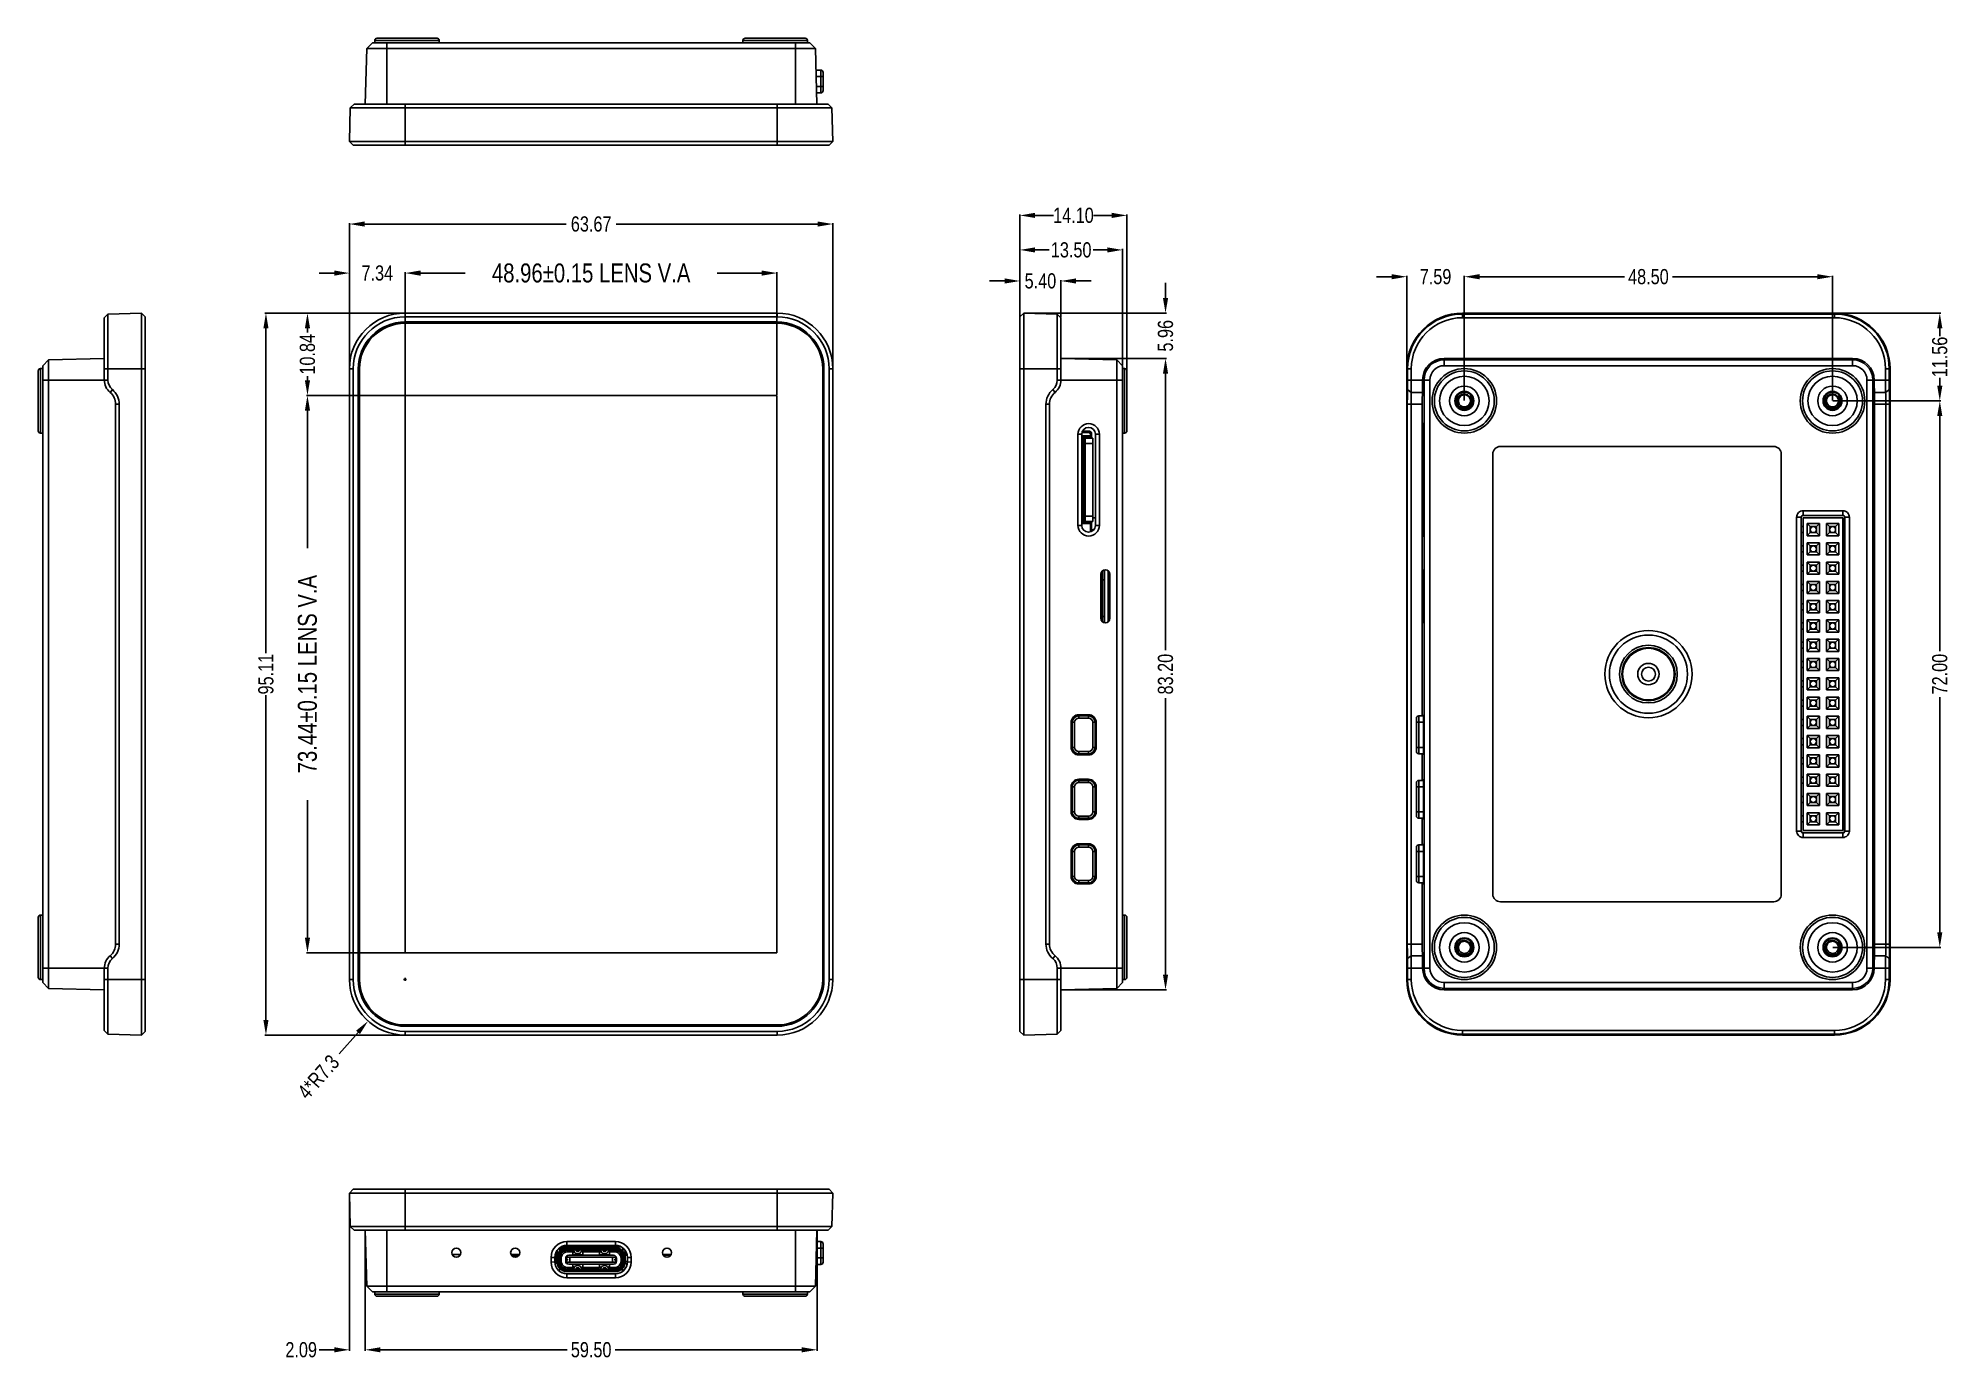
# Model space of a CAD drawing. Header units: inches. Extents: x -28 to 224, y -41 to 133.
import ezdxf

# ---------------------------------------------------------------- set-up
doc = ezdxf.new("R2010")
doc.units = ezdxf.units.IN
doc.header["$LTSCALE"] = 1.21
doc.header["$MEASUREMENT"] = 0
doc.header["$PDMODE"] = 3
doc.header["$PDSIZE"] = 0.3125
doc.layers.get('0').update_dxf_attribs({"linetype": 'CONTINUOUS'})
doc.layers.get('Defpoints').update_dxf_attribs({"linetype": 'CONTINUOUS'})
for name, color, linetype in [('6871XX149022_PATTE2_1', 7, 'CONTINUOUS'), ('6871XX149022_PATTE_1', 7, 'CONTINUOUS'), ('DIM', 3, 'CONTINUOUS'), ('IMPORTED12', 7, 'CONTINUOUS')]:
    doc.layers.add(name, color=color, linetype=linetype)
doc.styles.get("Standard").update_dxf_attribs({"font": 'txt', "width": 0.8})
doc.dimstyles.get("Standard").update_dxf_attribs({"dimtxt": 0.15625, "dimasz": 0.1875, "dimexe": 0.125, "dimexo": 0.0625, "dimgap": 0.09, "dimtad": 0, "dimtih": 1, "dimtoh": 1, "dimzin": 4, "dimdsep": 46, "dimtxsty": 'Standard', "dimblk": '_FILLED', "dimblk1": '_FILLED', "dimblk2": '_FILLED', "dimcen": 0.09, "dimazin": 1, "dimtp": 0.01, "dimtm": 0.01, "dimtfac": 1, "dimtofl": 0, "dimtmove": 0, "dimatfit": 3, "dimldrblk": '_FILLED', "dimfxl": 1, "dimtolj": 1, "dimtzin": 4, "dimarcsym": 0})

msp = doc.modelspace()

# ---------------------------------------------------------------- blocks, each defined once
blk = doc.blocks.new('_FILLED')
at = {"color": 0, "linetype": 'ByBlock'}
blk.add_solid([(0, 0), (-1, 0.17), (-1, -0.17)], dxfattribs=at)
blk = doc.blocks.new('*D2')
at = {"layer": 'Defpoints', "color": 0}
for p in [(69.76, 101.89), (20.8, 85.77), (69.76, 85.77)]:
    blk.add_point(p, dxfattribs=at)
at = {"layer": 'DIM', "color": 0, "lineweight": -2}
for p, q in [((20.8, 85.84), (20.8, 102.02)), ((22.8, 101.89), (28.69, 101.89)), ((67.76, 101.89), (61.87, 101.89)), ((69.76, 85.84), (69.76, 102.02))]:
    blk.add_line(p, q, dxfattribs=at)
at = {"layer": 'DIM', "color": 0, "lineweight": -2, "xscale": 2, "yscale": 2, "zscale": 2, "rotation": 180}
blk.add_blockref('_FILLED', (20.8, 101.89), dxfattribs=at)
at = {"layer": 'DIM', "color": 0, "lineweight": -2, "xscale": 2, "yscale": 2, "zscale": 2}
blk.add_blockref('_FILLED', (69.76, 101.89), dxfattribs=at)
at = {"layer": 'DIM', "color": 0, "insert": (45.28, 101.89), "char_height": 2.5, "attachment_point": 5}
blk.add_mtext('\\A1;48.96%%p0.15 LENS V.A', dxfattribs=at)
blk = doc.blocks.new('*D3')
at = {"layer": 'Defpoints', "color": 0}
for p in [(20.8, 85.77), (7.91, 12.33), (20.8, 12.33)]:
    blk.add_point(p, dxfattribs=at)
at = {"layer": 'DIM', "color": 0, "lineweight": -2}
for p, q in [((20.73, 85.77), (7.78, 85.77)), ((7.91, 83.77), (7.91, 65.64)), ((7.91, 14.33), (7.91, 32.46)), ((20.73, 12.33), (7.78, 12.33))]:
    blk.add_line(p, q, dxfattribs=at)
at = {"layer": 'DIM', "color": 0, "lineweight": -2, "xscale": 2, "yscale": 2, "zscale": 2}
for p, rotation in [((7.91, 85.77), 90), ((7.91, 12.33), 270)]:
    blk.add_blockref('_FILLED', p, dxfattribs=dict(at, rotation=rotation))
at = {"layer": 'DIM', "color": 0, "insert": (7.91, 49.05), "char_height": 2.5, "attachment_point": 5, "rotation": 90}
blk.add_mtext('\\A1;73.44%%p0.15 LENS V.A', dxfattribs=at)
blk = doc.blocks.new('*D4')
at = {"layer": 'Defpoints', "color": 0}
for p in [(77.11, 108.35), (13.44, 89.27), (77.11, 89.27)]:
    blk.add_point(p, dxfattribs=at)
at = {"layer": 'DIM', "color": 0, "lineweight": -2}
for p, q in [((13.44, 89.34), (13.44, 108.47)), ((15.44, 108.35), (41.99, 108.35)), ((75.11, 108.35), (48.57, 108.35)), ((77.11, 89.34), (77.11, 108.47))]:
    blk.add_line(p, q, dxfattribs=at)
at = {"layer": 'DIM', "color": 0, "lineweight": -2, "xscale": 2, "yscale": 2, "zscale": 2, "rotation": 180}
blk.add_blockref('_FILLED', (13.44, 108.35), dxfattribs=at)
at = {"layer": 'DIM', "color": 0, "lineweight": -2, "xscale": 2, "yscale": 2, "zscale": 2}
blk.add_blockref('_FILLED', (77.11, 108.35), dxfattribs=at)
at = {"layer": 'DIM', "color": 0, "insert": (45.28, 108.35), "char_height": 2, "attachment_point": 5}
blk.add_mtext('\\A1;63.67', dxfattribs=at)
blk = doc.blocks.new('*D5')
at = {"layer": 'Defpoints', "color": 0}
for p in [(20.8, 96.61), (2.44, 1.5), (20.8, 1.5)]:
    blk.add_point(p, dxfattribs=at)
at = {"layer": 'DIM', "color": 0, "lineweight": -2}
for p, q in [((20.73, 96.61), (2.31, 96.61)), ((2.44, 94.61), (2.44, 51.81)), ((2.44, 3.5), (2.44, 46.3)), ((20.73, 1.5), (2.31, 1.5))]:
    blk.add_line(p, q, dxfattribs=at)
at = {"layer": 'DIM', "color": 0, "lineweight": -2, "xscale": 2, "yscale": 2, "zscale": 2}
for p, rotation in [((2.44, 96.61), 90), ((2.44, 1.5), 270)]:
    blk.add_blockref('_FILLED', p, dxfattribs=dict(at, rotation=rotation))
at = {"layer": 'DIM', "color": 0, "insert": (2.44, 49.05), "char_height": 2, "attachment_point": 5, "rotation": 90}
blk.add_mtext('\\A1;95.11', dxfattribs=at)
blk = doc.blocks.new('*D6')
at = {"layer": 'Defpoints', "color": 0}
for p in [(13.44, 101.89), (13.44, 89.27), (20.78, 89.27)]:
    blk.add_point(p, dxfattribs=at)
at = {"layer": 'DIM', "color": 0, "lineweight": -2}
for p, q in [((11.44, 101.89), (9.44, 101.89)), ((13.44, 89.34), (13.44, 102.02)), ((20.78, 89.34), (20.78, 102.02)), ((22.78, 101.89), (24.78, 101.89))]:
    blk.add_line(p, q, dxfattribs=at)
at = {"layer": 'DIM', "color": 0, "lineweight": -2, "xscale": 2, "yscale": 2, "zscale": 2}
blk.add_blockref('_FILLED', (13.44, 101.89), dxfattribs=at)
at = {"layer": 'DIM', "color": 0, "lineweight": -2, "xscale": 2, "yscale": 2, "zscale": 2, "rotation": 180}
blk.add_blockref('_FILLED', (20.78, 101.89), dxfattribs=at)
at = {"layer": 'DIM', "color": 0, "insert": (17.11, 101.89), "char_height": 2, "attachment_point": 5}
blk.add_mtext('\\A1;7.34', dxfattribs=at)
blk = doc.blocks.new('*D7')
at = {"layer": 'Defpoints', "color": 0}
for p in [(7.91, 96.61), (11.52, 96.61), (14.08, 85.77)]:
    blk.add_point(p, dxfattribs=at)
at = {"layer": 'DIM', "color": 0, "lineweight": -2}
for p, q in [((11.46, 96.61), (7.78, 96.61)), ((7.91, 94.61), (7.91, 94.08)), ((7.91, 87.77), (7.91, 88.3)), ((14.01, 85.77), (7.78, 85.77))]:
    blk.add_line(p, q, dxfattribs=at)
at = {"layer": 'DIM', "color": 0, "lineweight": -2, "xscale": 2, "yscale": 2, "zscale": 2}
for p, rotation in [((7.91, 96.61), 90), ((7.91, 85.77), 270)]:
    blk.add_blockref('_FILLED', p, dxfattribs=dict(at, rotation=rotation))
at = {"layer": 'DIM', "color": 0, "insert": (7.91, 91.19), "char_height": 2, "attachment_point": 5, "rotation": 90}
blk.add_mtext('\\A1;10.84', dxfattribs=at)
blk = doc.blocks.new('*D8')
at = {"layer": 'Defpoints', "color": 0}
for p in [(20.78, 8.83), (15.9, 3.35)]:
    blk.add_point(p, dxfattribs=at)
at = {"layer": 'DIM', "color": 0, "lineweight": -2}
for p, q in [((20.58, 8.83), (20.97, 8.83)), ((20.78, 8.63), (20.78, 9.03)), ((12.07, -0.96), (14.57, 1.85))]:
    blk.add_line(p, q, dxfattribs=at)
at = {"layer": 'DIM', "color": 0, "lineweight": -2, "xscale": 2, "yscale": 2, "zscale": 2, "rotation": 48.3613037447365}
blk.add_blockref('_FILLED', (15.9, 3.35), dxfattribs=at)
at = {"layer": 'DIM', "color": 0, "insert": (9.35, -4.02), "char_height": 2, "attachment_point": 5, "rotation": 48.3613}
blk.add_mtext('\\A1;4*R7.3', dxfattribs=at)
blk = doc.blocks.new('*D9')
at = {"layer": 'Defpoints', "color": 0}
for p in [(101.76, 100.85), (101.76, 96.12), (107.16, 96.01)]:
    blk.add_point(p, dxfattribs=at)
at = {"layer": 'DIM', "color": 0, "lineweight": -2}
for p, q in [((99.76, 100.85), (97.76, 100.85)), ((101.76, 96.19), (101.76, 100.97)), ((107.16, 96.07), (107.16, 100.97)), ((109.16, 100.85), (111.16, 100.85))]:
    blk.add_line(p, q, dxfattribs=at)
at = {"layer": 'DIM', "color": 0, "lineweight": -2, "xscale": 2, "yscale": 2, "zscale": 2}
blk.add_blockref('_FILLED', (101.76, 100.85), dxfattribs=at)
at = {"layer": 'DIM', "color": 0, "lineweight": -2, "xscale": 2, "yscale": 2, "zscale": 2, "rotation": 180}
blk.add_blockref('_FILLED', (107.16, 100.85), dxfattribs=at)
at = {"layer": 'DIM', "color": 0, "insert": (104.46, 100.85), "char_height": 2, "attachment_point": 5}
blk.add_mtext('\\A1;5.40', dxfattribs=at)
blk = doc.blocks.new('*D10')
at = {"layer": 'Defpoints', "color": 0}
for p in [(101.76, 104.94), (101.76, 96.12), (115.26, 89.69)]:
    blk.add_point(p, dxfattribs=at)
at = {"layer": 'DIM', "color": 0, "lineweight": -2}
for p, q in [((101.76, 96.19), (101.76, 105.07)), ((103.76, 104.94), (105.62, 104.94)), ((113.26, 104.94), (111.4, 104.94)), ((115.26, 89.75), (115.26, 105.07))]:
    blk.add_line(p, q, dxfattribs=at)
at = {"layer": 'DIM', "color": 0, "lineweight": -2, "xscale": 2, "yscale": 2, "zscale": 2, "rotation": 180}
blk.add_blockref('_FILLED', (101.76, 104.94), dxfattribs=at)
at = {"layer": 'DIM', "color": 0, "lineweight": -2, "xscale": 2, "yscale": 2, "zscale": 2}
blk.add_blockref('_FILLED', (115.26, 104.94), dxfattribs=at)
at = {"layer": 'DIM', "color": 0, "insert": (108.51, 104.94), "char_height": 2, "attachment_point": 5}
blk.add_mtext('\\A1;13.50', dxfattribs=at)
blk = doc.blocks.new('*D11')
at = {"layer": 'Defpoints', "color": 0}
for p in [(101.76, 109.49), (101.76, 96.12), (115.86, 89)]:
    blk.add_point(p, dxfattribs=at)
at = {"layer": 'DIM', "color": 0, "lineweight": -2}
for p, q in [((101.76, 96.19), (101.76, 109.62)), ((103.76, 109.49), (106.18, 109.49)), ((113.86, 109.49), (111.43, 109.49)), ((115.86, 89.07), (115.86, 109.62))]:
    blk.add_line(p, q, dxfattribs=at)
at = {"layer": 'DIM', "color": 0, "lineweight": -2, "xscale": 2, "yscale": 2, "zscale": 2, "rotation": 180}
blk.add_blockref('_FILLED', (101.76, 109.49), dxfattribs=at)
at = {"layer": 'DIM', "color": 0, "lineweight": -2, "xscale": 2, "yscale": 2, "zscale": 2}
blk.add_blockref('_FILLED', (115.86, 109.49), dxfattribs=at)
at = {"layer": 'DIM', "color": 0, "insert": (108.81, 109.49), "char_height": 2, "attachment_point": 5}
blk.add_mtext('\\A1;14.10', dxfattribs=at)
blk = doc.blocks.new('*D12')
at = {"layer": 'Defpoints', "color": 0}
for p in [(208.8, 101.41), (160.3, 85.05), (208.8, 85.05)]:
    blk.add_point(p, dxfattribs=at)
at = {"layer": 'DIM', "color": 0, "lineweight": -2}
for p, q in [((160.3, 85.12), (160.3, 101.53)), ((162.3, 101.41), (181.39, 101.41)), ((206.8, 101.41), (187.71, 101.41)), ((208.8, 85.11), (208.8, 101.53))]:
    blk.add_line(p, q, dxfattribs=at)
at = {"layer": 'DIM', "color": 0, "lineweight": -2, "xscale": 2, "yscale": 2, "zscale": 2, "rotation": 180}
blk.add_blockref('_FILLED', (160.3, 101.41), dxfattribs=at)
at = {"layer": 'DIM', "color": 0, "lineweight": -2, "xscale": 2, "yscale": 2, "zscale": 2}
blk.add_blockref('_FILLED', (208.8, 101.41), dxfattribs=at)
at = {"layer": 'DIM', "color": 0, "insert": (184.55, 101.41), "char_height": 2, "attachment_point": 5}
blk.add_mtext('\\A1;48.50', dxfattribs=at)
blk = doc.blocks.new('*D13')
at = {"layer": 'Defpoints', "color": 0}
for p in [(208.8, 85.05), (208.8, 13.05), (222.93, 13.05)]:
    blk.add_point(p, dxfattribs=at)
at = {"layer": 'DIM', "color": 0, "lineweight": -2}
for p, q in [((208.86, 85.05), (223.06, 85.05)), ((222.93, 83.05), (222.93, 52.07)), ((222.93, 15.05), (222.93, 46.03)), ((208.86, 13.05), (223.06, 13.05))]:
    blk.add_line(p, q, dxfattribs=at)
at = {"layer": 'DIM', "color": 0, "lineweight": -2, "xscale": 2, "yscale": 2, "zscale": 2}
for p, rotation in [((222.93, 85.05), 90), ((222.93, 13.05), 270)]:
    blk.add_blockref('_FILLED', p, dxfattribs=dict(at, rotation=rotation))
at = {"layer": 'DIM', "color": 0, "insert": (222.93, 49.05), "char_height": 2, "attachment_point": 5, "rotation": 90}
blk.add_mtext('\\A1;72.00', dxfattribs=at)
blk = doc.blocks.new('*D15')
at = {"layer": 'Defpoints', "color": 0}
for p in [(152.71, 101.41), (152.71, 89.27), (160.3, 85.05)]:
    blk.add_point(p, dxfattribs=at)
at = {"layer": 'DIM', "color": 0, "lineweight": -2}
for p, q in [((150.71, 101.41), (148.71, 101.41)), ((152.71, 89.34), (152.71, 101.53)), ((160.3, 85.11), (160.3, 101.53)), ((162.3, 101.41), (164.3, 101.41))]:
    blk.add_line(p, q, dxfattribs=at)
at = {"layer": 'DIM', "color": 0, "lineweight": -2, "xscale": 2, "yscale": 2, "zscale": 2}
blk.add_blockref('_FILLED', (152.71, 101.41), dxfattribs=at)
at = {"layer": 'DIM', "color": 0, "lineweight": -2, "xscale": 2, "yscale": 2, "zscale": 2, "rotation": 180}
blk.add_blockref('_FILLED', (160.3, 101.41), dxfattribs=at)
at = {"layer": 'DIM', "color": 0, "insert": (156.51, 101.41), "char_height": 2, "attachment_point": 5}
blk.add_mtext('\\A1;7.59', dxfattribs=at)
blk = doc.blocks.new('*D18')
at = {"layer": 'Defpoints', "color": 0}
for p in [(15.53, -24.22), (75.03, -24.22), (75.03, -39.97)]:
    blk.add_point(p, dxfattribs=at)
at = {"layer": 'DIM', "color": 0, "lineweight": -2}
for p, q in [((15.53, -24.28), (15.53, -40.1)), ((75.03, -24.28), (75.03, -40.1)), ((17.53, -39.97), (42.12, -39.97)), ((73.03, -39.97), (48.43, -39.97))]:
    blk.add_line(p, q, dxfattribs=at)
at = {"layer": 'DIM', "color": 0, "lineweight": -2, "xscale": 2, "yscale": 2, "zscale": 2, "rotation": 180}
blk.add_blockref('_FILLED', (15.53, -39.97), dxfattribs=at)
at = {"layer": 'DIM', "color": 0, "lineweight": -2, "xscale": 2, "yscale": 2, "zscale": 2}
blk.add_blockref('_FILLED', (75.03, -39.97), dxfattribs=at)
at = {"layer": 'DIM', "color": 0, "insert": (45.28, -39.97), "char_height": 2, "attachment_point": 5}
blk.add_mtext('\\A1;59.50', dxfattribs=at)
blk = doc.blocks.new('*D19')
at = {"layer": 'Defpoints', "color": 0}
for p in [(107.16, 90.65), (107.16, 7.45), (120.94, 7.45)]:
    blk.add_point(p, dxfattribs=at)
at = {"layer": 'DIM', "color": 0, "lineweight": -2}
for p, q in [((107.22, 90.65), (121.06, 90.65)), ((120.94, 88.65), (120.94, 52.21)), ((120.94, 9.45), (120.94, 45.9)), ((107.22, 7.45), (121.06, 7.45))]:
    blk.add_line(p, q, dxfattribs=at)
at = {"layer": 'DIM', "color": 0, "lineweight": -2, "xscale": 2, "yscale": 2, "zscale": 2}
for p, rotation in [((120.94, 90.65), 90), ((120.94, 7.45), 270)]:
    blk.add_blockref('_FILLED', p, dxfattribs=dict(at, rotation=rotation))
at = {"layer": 'DIM', "color": 0, "insert": (120.94, 49.05), "char_height": 2, "attachment_point": 5, "rotation": 90}
blk.add_mtext('\\A1;83.20', dxfattribs=at)
blk = doc.blocks.new('*D20')
at = {"layer": 'Defpoints', "color": 0}
for p in [(209.05, 96.61), (222.93, 96.61), (208.8, 85.05)]:
    blk.add_point(p, dxfattribs=at)
at = {"layer": 'DIM', "color": 0, "lineweight": -2}
for p, q in [((209.11, 96.61), (223.06, 96.61)), ((222.93, 94.61), (222.93, 93.59)), ((222.93, 87.05), (222.93, 88.07)), ((208.86, 85.05), (223.06, 85.05))]:
    blk.add_line(p, q, dxfattribs=at)
at = {"layer": 'DIM', "color": 0, "lineweight": -2, "xscale": 2, "yscale": 2, "zscale": 2}
for p, rotation in [((222.93, 96.61), 90), ((222.93, 85.05), 270)]:
    blk.add_blockref('_FILLED', p, dxfattribs=dict(at, rotation=rotation))
at = {"layer": 'DIM', "color": 0, "insert": (222.93, 90.83), "char_height": 2, "attachment_point": 5, "rotation": 90}
blk.add_mtext('\\A1;11.56', dxfattribs=at)
blk = doc.blocks.new('*D21')
at = {"layer": 'Defpoints', "color": 0}
for p in [(102.26, 96.61), (120.94, 90.65), (121.06, 90.65)]:
    blk.add_point(p, dxfattribs=at)
at = {"layer": 'DIM', "color": 0, "lineweight": -2}
for p, q in [((120.94, 98.61), (120.94, 100.61)), ((102.32, 96.61), (121.06, 96.61)), ((121, 90.65), (120.81, 90.65)), ((120.94, 88.65), (120.94, 86.65))]:
    blk.add_line(p, q, dxfattribs=at)
at = {"layer": 'DIM', "color": 0, "lineweight": -2, "xscale": 2, "yscale": 2, "zscale": 2}
for p, rotation in [((120.94, 96.61), 270), ((120.94, 90.65), 90)]:
    blk.add_blockref('_FILLED', p, dxfattribs=dict(at, rotation=rotation))
at = {"layer": 'DIM', "color": 0, "insert": (120.94, 93.63), "char_height": 2, "attachment_point": 5, "rotation": 90}
blk.add_mtext('\\A1;5.96', dxfattribs=at)
blk = doc.blocks.new('*D22')
at = {"layer": 'Defpoints', "color": 0}
for p in [(13.44, -19.32), (15.53, -24.22), (13.44, -39.97)]:
    blk.add_point(p, dxfattribs=at)
at = {"layer": 'DIM', "color": 0, "lineweight": -2}
for p, q in [((13.44, -19.38), (13.44, -40.1)), ((15.53, -24.28), (15.53, -40.1)), ((11.44, -39.97), (9.44, -39.97)), ((17.53, -39.97), (19.53, -39.97))]:
    blk.add_line(p, q, dxfattribs=at)
at = {"layer": 'DIM', "color": 0, "lineweight": -2, "xscale": 2, "yscale": 2, "zscale": 2}
blk.add_blockref('_FILLED', (13.44, -39.97), dxfattribs=at)
at = {"layer": 'DIM', "color": 0, "lineweight": -2, "xscale": 2, "yscale": 2, "zscale": 2, "rotation": 180}
blk.add_blockref('_FILLED', (15.53, -39.97), dxfattribs=at)
at = {"layer": 'DIM', "color": 0, "insert": (7.08, -39.97), "char_height": 2, "attachment_point": 5}
blk.add_mtext('\\A1;2.09', dxfattribs=at)

# ---------------------------------------------------------------- dimensions: what is measured, and where the dimension line sits
at = {"layer": 'DIM'}
for base, p1, p2, override, picture, middle in [((101.755, 109.492), (115.855, 89.003), (101.755, 96.123), {"dimtxt": 2, "dimasz": 2, "dimtih": 0, "dimtoh": 0, "dimzin": 0, "dimcen": 0.198, "dimadec": 0, "dimazin": 0, "dimtp": 0, "dimtm": 0, "dimtdec": 4, "dimtzin": 0}, '*D11', (108.805, 109.492)), ((77.113, 108.345), (13.44, 89.273), (77.113, 89.273), {"dimtxt": 2, "dimasz": 2, "dimtih": 0, "dimtoh": 0, "dimzin": 0, "dimcen": 0.198, "dimadec": 0, "dimazin": 0, "dimtp": 0, "dimtm": 0, "dimtdec": 4, "dimtzin": 0}, '*D4', (45.276, 108.345)), ((69.756, 101.89), (20.796, 85.773), (69.756, 85.773), {"dimtxt": 2.5, "dimasz": 2, "dimgap": 0.09, "dimtih": 0, "dimtoh": 0, "dimzin": 0, "dimpost": ' LENS V.A', "dimcen": 0.198, "dimadec": 0, "dimazin": 0, "dimtol": 1, "dimlim": 0, "dimtp": 0.15, "dimtm": 0.15, "dimtdec": 2, "dimtzin": 0}, '*D2', (45.276, 101.89)), ((101.755, 104.943), (115.255, 89.691), (101.755, 96.123), {"dimtxt": 2, "dimasz": 2, "dimtih": 0, "dimtoh": 0, "dimzin": 0, "dimcen": 0.198, "dimadec": 0, "dimazin": 0, "dimtp": 0, "dimtm": 0, "dimtdec": 4, "dimtzin": 0}, '*D10', (108.505, 104.943)), ((13.44, 101.89), (20.776, 89.273), (13.44, 89.273), {"dimtxt": 2, "dimasz": 2, "dimtih": 0, "dimtoh": 0, "dimzin": 0, "dimcen": 0.198, "dimadec": 0, "dimazin": 0, "dimtp": 0, "dimtm": 0, "dimtdec": 4, "dimtzin": 0}, '*D6', (17.108, 101.89)), ((101.755, 100.85), (107.155, 96.007), (101.755, 96.123), {"dimtxt": 2, "dimasz": 2, "dimtih": 0, "dimtoh": 0, "dimzin": 0, "dimcen": 0.198, "dimadec": 0, "dimazin": 0, "dimtp": 0, "dimtm": 0, "dimtdec": 4, "dimtzin": 0}, '*D9', (104.455, 100.85)), ((152.714, 101.407), (160.301, 85.051), (152.714, 89.273), {"dimtxt": 2, "dimasz": 2, "dimtih": 0, "dimtoh": 0, "dimzin": 0, "dimcen": 0.198, "dimadec": 0, "dimazin": 0, "dimtp": 0, "dimtm": 0, "dimtdec": 4, "dimtzin": 0}, '*D15', (156.507, 101.407)), ((208.801, 101.407), (160.301, 85.053), (208.801, 85.051), {"dimtxt": 2, "dimasz": 2, "dimtih": 0, "dimtoh": 0, "dimzin": 0, "dimcen": 0.198, "dimadec": 0, "dimazin": 0, "dimtp": 0, "dimtm": 0, "dimtdec": 4, "dimtzin": 0}, '*D12', (184.551, 101.407)), ((13.44, -39.971), (15.526, -24.22), (13.44, -19.32), {"dimtxt": 2, "dimasz": 2, "dimtih": 0, "dimtoh": 0, "dimzin": 0, "dimcen": 0.198, "dimadec": 0, "dimazin": 0, "dimtp": 0, "dimtm": 0, "dimtdec": 4, "dimtzin": 0}, '*D22', (7.083, -39.971)), ((75.026, -39.971), (15.526, -24.22), (75.026, -24.22), {"dimtxt": 2, "dimasz": 2, "dimtih": 0, "dimtoh": 0, "dimzin": 0, "dimcen": 0.198, "dimadec": 0, "dimazin": 0, "dimtp": 0, "dimtm": 0, "dimtdec": 4, "dimtzin": 0}, '*D18', (45.276, -39.971))]:
    dim = msp.add_linear_dim(base=base, p1=p1, p2=p2, dimstyle='Standard', override=override, dxfattribs=at)
    dim.commit()
    dim.dimension.update_dxf_attribs({"geometry": picture, "text_midpoint": middle})
for base, p1, p2, override, picture, middle in [((120.939, 90.653), (102.255, 96.61), (121.061, 90.653), {"dimtxt": 2, "dimasz": 2, "dimtih": 0, "dimtoh": 0, "dimzin": 0, "dimcen": 0.198, "dimadec": 0, "dimazin": 0, "dimtp": 0, "dimtm": 0, "dimtdec": 4, "dimtzin": 0}, '*D21', (120.939, 93.631)), ((2.438, 1.496), (20.796, 96.61), (20.796, 1.496), {"dimtxt": 2, "dimasz": 2, "dimtih": 0, "dimtoh": 0, "dimzin": 0, "dimcen": 0.198, "dimadec": 0, "dimazin": 0, "dimtp": 0, "dimtm": 0, "dimtdec": 4, "dimtzin": 0}, '*D5', (2.438, 49.053)), ((7.909, 96.61), (14.076, 85.773), (11.523, 96.61), {"dimtxt": 2, "dimasz": 2, "dimtih": 0, "dimtoh": 0, "dimzin": 0, "dimcen": 0.198, "dimadec": 0, "dimazin": 0, "dimtp": 0, "dimtm": 0, "dimtdec": 4, "dimtzin": 0}, '*D7', (7.909, 91.191)), ((222.933, 96.61), (208.801, 85.051), (209.051, 96.61), {"dimtxt": 2, "dimasz": 2, "dimtih": 0, "dimtoh": 0, "dimzin": 0, "dimcen": 0.198, "dimadec": 0, "dimazin": 0, "dimtp": 0, "dimtm": 0, "dimtdec": 4, "dimtzin": 0}, '*D20', (222.933, 90.831)), ((120.936, 7.453), (107.155, 90.653), (107.155, 7.453), {"dimtxt": 2, "dimasz": 2, "dimtih": 0, "dimtoh": 0, "dimzin": 0, "dimcen": 0.198, "dimadec": 0, "dimazin": 0, "dimtp": 0, "dimtm": 0, "dimtdec": 4, "dimtzin": 0}, '*D19', (120.936, 49.053)), ((7.909, 12.333), (20.796, 85.773), (20.796, 12.333), {"dimtxt": 2.5, "dimasz": 2, "dimtih": 0, "dimtoh": 0, "dimzin": 0, "dimpost": ' LENS V.A', "dimblk": '_FILLED', "dimcen": 0.198, "dimadec": 0, "dimazin": 0, "dimtol": 1, "dimtp": 0.15, "dimtm": 0.15, "dimtzin": 0}, '*D3', (7.909, 49.053)), ((222.933, 13.051), (208.801, 85.051), (208.801, 13.051), {"dimtxt": 2, "dimasz": 2, "dimtih": 0, "dimtoh": 0, "dimzin": 0, "dimcen": 0.198, "dimadec": 0, "dimazin": 0, "dimtp": 0, "dimtm": 0, "dimtdec": 4, "dimtzin": 0}, '*D13', (222.933, 49.051))]:
    dim = msp.add_linear_dim(base=base, p1=p1, p2=p2, angle=90, dimstyle='Standard', override=override, dxfattribs=at)
    dim.commit()
    dim.dimension.update_dxf_attribs({"geometry": picture, "text_midpoint": middle})
dim = msp.add_radius_dim(center=(20.776, 8.833), mpoint=(15.902, 3.35), dimstyle='Standard', override={"dimtxt": 2, "dimasz": 2, "dimtih": 0, "dimtoh": 0, "dimdec": 1, "dimzin": 0, "dimpost": '4*R<>', "dimcen": 0.198, "dimadec": 0, "dimazin": 0, "dimtp": 0, "dimtm": 0, "dimtdec": 4, "dimtzin": 0}, dxfattribs=at)
dim.commit()
dim.dimension.update_dxf_attribs({"geometry": '*D8', "text_midpoint": (9.352, -4.017), "dimtype": 164})

# ---------------------------------------------------------------- linework, layer by layer
at = {"color": 7, "linetype": 'Continuous'}
for p, q in [((15.526, 124.133), (15.719, 131.483)), ((16.489, 132.233), (15.719, 131.483)), ((15.719, 131.483), (74.834, 131.483)), ((16.489, 132.233), (74.064, 132.233)), ((16.776, 132.233), (16.776, 132.533)), ((16.776, 132.533), (25.276, 132.533)), ((17.076, 132.833), (24.976, 132.833)), ((18.376, 132.233), (18.376, 124.133)), ((25.276, 132.233), (25.276, 132.533)), ((65.276, 132.533), (73.776, 132.533)), ((65.276, 132.233), (65.276, 132.533)), ((65.576, 132.833), (73.476, 132.833)), ((72.176, 124.133), (72.176, 132.233)), ((73.776, 132.233), (73.776, 132.533)), ((74.064, 132.233), (74.834, 131.483)), ((75.026, 124.133), (74.834, 131.483)), ((74.909, 128.633), (75.537, 128.633)), ((75.537, 128.633), (75.537, 125.633)), ((74.916, 128.333), (74.926, 128.333)), ((74.926, 127.952), (74.926, 128.333)), ((74.931, 127.783), (75.837, 127.783)), ((74.965, 126.483), (75.837, 126.483)), ((75.837, 128.333), (75.837, 125.933)), ((13.44, 119.233), (13.555, 123.659)), ((14.042, 124.133), (13.555, 123.659)), ((13.555, 123.659), (76.997, 123.659)), ((14.042, 124.133), (76.511, 124.133)), ((20.776, 118.733), (20.776, 124.133)), ((69.776, 118.733), (69.776, 124.133)), ((74.987, 125.633), (75.537, 125.633)), ((76.511, 124.133), (76.997, 123.659)), ((77.113, 119.233), (76.997, 123.659)), ((13.926, 118.733), (13.44, 119.233)), ((77.113, 119.233), (13.44, 119.233)), ((76.626, 118.733), (13.926, 118.733)), ((76.626, 118.733), (77.113, 119.233)), ((-18.855, 96.007), (-18.381, 96.494)), ((-18.855, 87.803), (-18.855, 96.007)), ((-18.381, 96.494), (-13.955, 96.61)), ((-18.381, 87.803), (-18.381, 96.494)), ((-13.955, 96.61), (-13.955, 1.496)), ((-13.455, 96.123), (-13.955, 96.61)), ((-13.455, 96.123), (-13.455, 1.983)), ((20.776, 96.123), (20.776, 96.61)), ((69.776, 96.61), (20.776, 96.61)), ((69.776, 96.123), (20.776, 96.123)), ((69.776, 96.123), (69.776, 96.61)), ((101.755, 96.123), (102.255, 96.61)), ((101.755, 1.983), (101.755, 96.123)), ((102.255, 1.496), (102.255, 96.61)), ((102.255, 96.61), (106.681, 96.494)), ((106.681, 96.494), (106.681, 87.803)), ((107.155, 96.007), (106.681, 96.494)), ((107.155, 96.007), (107.155, 87.803)), ((160.051, 96.007), (160.051, 96.61)), ((160.051, 96.61), (209.051, 96.61)), ((209.051, 96.494), (160.051, 96.494)), ((209.051, 96.007), (160.051, 96.007)), ((209.051, 96.007), (209.051, 96.61)), ((20.776, 95.423), (20.776, 95.447)), ((20.776, 95.447), (69.776, 95.447)), ((20.776, 95.423), (69.776, 95.423)), ((69.776, 95.273), (20.776, 95.273)), ((69.776, 95.423), (69.776, 95.447)), ((-26.206, 90.46), (-18.855, 90.653)), ((107.155, 90.653), (114.506, 90.46)), ((157.651, 89.691), (157.651, 90.653)), ((211.451, 90.653), (157.651, 90.653)), ((211.451, 89.691), (211.451, 90.653)), ((-27.555, 81.103), (-27.555, 89.003)), ((-27.255, 80.803), (-27.255, 89.303)), ((-26.955, 89.303), (-27.255, 89.303)), ((-26.955, 89.691), (-26.206, 90.46)), ((-26.955, 8.415), (-26.955, 89.691)), ((-26.206, 7.645), (-26.206, 90.46)), ((-18.855, 89.273), (-13.455, 89.273)), ((13.44, 89.273), (13.44, 8.833)), ((13.926, 89.273), (13.44, 89.273)), ((13.926, 89.273), (13.926, 8.833)), ((14.602, 8.833), (14.602, 89.273)), ((14.626, 89.273), (14.602, 89.273)), ((14.626, 8.833), (14.626, 89.273)), ((14.776, 89.273), (14.776, 8.833)), ((75.776, 8.833), (75.776, 89.273)), ((75.926, 89.273), (75.926, 8.833)), ((75.926, 89.273), (75.951, 89.273)), ((75.951, 89.273), (75.951, 8.833)), ((76.626, 8.833), (76.626, 89.273)), ((76.626, 89.273), (77.113, 89.273)), ((77.113, 8.833), (77.113, 89.273)), ((101.755, 89.273), (107.155, 89.273)), ((114.506, 90.46), (114.506, 7.645)), ((115.255, 89.691), (114.506, 90.46)), ((115.255, 89.691), (115.255, 8.415)), ((115.255, 89.303), (115.555, 89.303)), ((115.555, 89.303), (115.555, 80.803)), ((115.855, 89.003), (115.855, 81.103)), ((152.714, 8.833), (152.714, 89.273)), ((152.714, 89.273), (153.316, 89.273)), ((152.83, 89.273), (152.83, 87.803)), ((153.316, 89.273), (153.316, 87.803)), ((211.451, 90.46), (157.651, 90.46)), ((211.451, 89.691), (157.651, 89.691)), ((215.785, 87.803), (215.785, 89.273)), ((215.785, 89.273), (216.387, 89.273)), ((216.272, 87.803), (216.272, 89.273)), ((216.387, 89.273), (216.387, 8.833)), ((-26.955, 87.803), (-18.855, 87.803)), ((-18.855, 87.803), (-18.381, 87.803)), ((-18.081, 86.158), (-17.783, 86.533)), ((20.796, 12.333), (20.796, 85.773)), ((20.796, 85.773), (69.756, 85.773)), ((69.756, 85.773), (69.756, 12.333)), ((106.381, 86.158), (106.083, 86.533)), ((107.155, 87.803), (106.681, 87.803)), ((107.155, 87.803), (115.255, 87.803)), ((153.301, 86.158), (152.814, 86.533)), ((152.83, 87.803), (154.801, 87.803)), ((153.301, 86.158), (154.78, 86.158)), ((154.801, 87.803), (155.763, 87.803)), ((154.993, 87.803), (154.993, 10.303)), ((155.763, 87.803), (155.763, 10.303)), ((213.338, 10.303), (213.338, 87.803)), ((213.338, 87.803), (214.301, 87.803)), ((214.108, 10.303), (214.108, 87.803)), ((214.301, 87.803), (216.272, 87.803)), ((214.321, 86.158), (215.8, 86.158)), ((215.8, 86.158), (216.287, 86.533)), ((-17.355, 13.489), (-17.355, 84.616)), ((-17.355, 84.616), (-16.881, 84.616)), ((-16.881, 13.489), (-16.881, 84.616)), ((105.181, 84.616), (105.181, 13.489)), ((105.655, 84.616), (105.181, 84.616)), ((105.655, 84.616), (105.655, 13.489)), ((152.79, 84.616), (152.79, 13.489)), ((152.79, 84.616), (154.761, 84.616)), ((153.277, 84.616), (153.277, 13.489)), ((154.761, 43.553), (154.761, 84.616)), ((214.34, 84.616), (214.34, 13.489)), ((214.34, 84.616), (216.311, 84.616)), ((215.824, 13.489), (215.824, 84.616)), ((216.311, 13.489), (216.311, 84.616)), ((-26.955, 80.803), (-27.255, 80.803)), ((109.406, 68.653), (109.406, 80.653)), ((109.406, 80.653), (109.905, 80.653)), ((109.905, 68.653), (109.905, 80.653)), ((109.936, 80.883), (110.855, 80.883)), ((110.905, 80.903), (109.941, 80.903)), ((109.95, 80.933), (110.905, 80.933)), ((109.999, 81.053), (110.905, 81.053)), ((110.297, 80.903), (110.355, 80.883)), ((110.355, 80.883), (110.355, 80.903)), ((110.405, 80.902), (110.405, 80.893)), ((110.405, 80.893), (110.408, 80.883)), ((110.805, 80.893), (110.803, 80.883)), ((110.805, 80.902), (110.805, 80.893)), ((110.855, 80.883), (111.055, 80.683)), ((110.905, 80.933), (110.905, 80.903)), ((111.055, 80.153), (111.055, 80.753)), ((111.055, 80.753), (111.085, 80.753)), ((111.085, 80.153), (111.085, 80.753)), ((111.205, 80.753), (111.205, 80.153)), ((111.705, 80.653), (111.705, 68.653)), ((112.232, 80.653), (111.705, 80.653)), ((112.232, 80.653), (112.232, 68.653)), ((115.255, 80.803), (115.555, 80.803)), ((154.859, 68.653), (154.859, 80.653)), ((154.859, 80.653), (154.933, 80.653)), ((154.933, 80.653), (154.933, 68.653)), ((109.955, 68.903), (109.955, 80.453)), ((110.155, 80.253), (109.955, 80.453)), ((109.955, 80.453), (111.055, 80.453)), ((110.155, 69.103), (110.155, 80.253)), ((110.155, 80.253), (111.055, 80.253)), ((110.155, 79.953), (110.355, 79.953)), ((110.155, 79.453), (110.305, 79.453)), ((110.155, 79.303), (110.305, 79.303)), ((110.155, 79.223), (110.305, 79.223)), ((110.155, 79.083), (110.305, 79.083)), ((110.155, 79.003), (110.305, 79.003)), ((110.155, 78.853), (110.305, 78.853)), ((110.255, 78.353), (110.155, 78.353)), ((110.155, 78.203), (110.255, 78.203)), ((110.155, 78.123), (110.255, 78.123)), ((110.205, 78.353), (110.205, 78.203)), ((110.255, 70.503), (110.255, 78.803)), ((110.355, 78.803), (110.255, 78.803)), ((110.355, 78.703), (110.255, 78.703)), ((110.305, 78.803), (110.305, 79.603)), ((110.355, 79.603), (110.305, 79.603)), ((110.355, 80.153), (110.355, 69.153)), ((111.355, 80.153), (110.355, 80.153)), ((110.355, 79.453), (111.355, 79.453)), ((110.755, 80.253), (110.755, 80.153)), ((111.355, 80.153), (111.355, 69.153)), ((154.901, 79.453), (154.901, 69.853)), ((201.051, 79.053), (165.051, 79.053)), ((110.155, 77.983), (110.255, 77.983)), ((110.155, 77.903), (110.255, 77.903)), ((110.155, 77.753), (110.255, 77.753)), ((110.155, 77.253), (110.255, 77.253)), ((110.155, 77.116), (110.203, 77.103)), ((110.155, 77.103), (110.255, 77.103)), ((110.155, 77.023), (110.255, 77.023)), ((110.255, 76.883), (110.155, 76.883)), ((110.203, 76.803), (110.155, 76.789)), ((110.155, 76.803), (110.255, 76.803)), ((110.155, 76.653), (110.255, 76.653)), ((110.155, 76.153), (110.255, 76.153)), ((110.155, 76.003), (110.255, 76.003)), ((110.155, 75.923), (110.255, 75.923)), ((110.255, 75.783), (110.155, 75.783)), ((110.155, 75.703), (110.255, 75.703)), ((110.155, 75.553), (110.255, 75.553)), ((110.205, 77.903), (110.205, 77.753)), ((110.205, 77.253), (110.205, 77.103)), ((110.205, 76.803), (110.205, 76.653)), ((110.205, 76.153), (110.205, 76.003)), ((110.205, 75.703), (110.205, 75.553)), ((164.051, 78.053), (164.051, 20.053)), ((202.051, 20.053), (202.051, 78.053)), ((110.155, 73.753), (109.905, 73.753)), ((110.155, 75.053), (110.255, 75.053)), ((110.203, 74.903), (110.155, 74.916)), ((110.155, 74.903), (110.255, 74.903)), ((110.155, 74.823), (110.255, 74.823)), ((110.155, 74.683), (110.255, 74.683)), ((110.203, 74.603), (110.155, 74.589)), ((110.155, 74.603), (110.255, 74.603)), ((110.155, 74.453), (110.255, 74.453)), ((110.155, 73.953), (110.255, 73.953)), ((110.155, 73.803), (110.255, 73.803)), ((110.155, 73.723), (110.255, 73.723)), ((110.155, 73.583), (110.255, 73.583)), ((110.155, 73.503), (110.255, 73.503)), ((110.155, 73.353), (110.255, 73.353)), ((110.205, 75.053), (110.205, 74.903)), ((110.205, 74.603), (110.205, 74.453)), ((110.205, 73.953), (110.205, 73.803)), ((110.205, 73.503), (110.205, 73.353)), ((110.155, 72.853), (110.255, 72.853)), ((110.155, 72.703), (110.255, 72.703)), ((110.155, 72.623), (110.255, 72.623)), ((110.255, 72.483), (110.155, 72.483)), ((110.155, 72.403), (110.255, 72.403)), ((110.155, 72.253), (110.255, 72.253)), ((110.155, 71.753), (110.255, 71.753)), ((110.155, 71.603), (110.255, 71.603)), ((110.155, 71.523), (110.255, 71.523)), ((110.255, 71.383), (110.155, 71.383)), ((110.155, 71.303), (110.255, 71.303)), ((110.155, 71.153), (110.255, 71.153)), ((110.205, 72.853), (110.205, 72.703)), ((110.205, 72.403), (110.205, 72.253)), ((110.205, 71.753), (110.205, 71.603)), ((110.205, 71.303), (110.205, 71.153)), ((110.355, 70.603), (110.255, 70.603)), ((204.921, 70.578), (204.921, 69.972)), ((204.921, 70.578), (210.16, 70.578)), ((210.16, 70.578), (210.16, 69.972)), ((109.406, 68.653), (109.905, 68.653)), ((109.905, 69.916), (109.955, 69.916)), ((110.155, 69.302), (109.905, 69.302)), ((109.955, 69.916), (110.155, 69.793)), ((109.955, 68.903), (110.155, 69.103)), ((109.955, 68.903), (111.055, 68.903)), ((110.355, 70.403), (110.155, 70.403)), ((110.155, 70.103), (110.355, 70.103)), ((110.205, 69.903), (110.155, 69.903)), ((110.155, 69.603), (110.355, 69.603)), ((110.155, 69.203), (110.355, 69.203)), ((110.155, 69.103), (111.055, 69.103)), ((110.205, 69.903), (110.205, 69.603)), ((110.355, 70.503), (110.255, 70.503)), ((110.355, 69.853), (111.355, 69.853)), ((110.355, 69.153), (111.355, 69.153)), ((111.005, 69.153), (111.005, 69.103)), ((111.055, 67.788), (111.055, 69.153)), ((111.085, 68.403), (111.085, 69.153)), ((111.205, 68.403), (111.085, 68.403)), ((111.085, 67.798), (111.085, 68.103)), ((111.085, 68.103), (111.175, 68.103)), ((111.175, 68.103), (111.175, 67.833)), ((111.205, 67.847), (111.205, 69.153)), ((111.205, 68.053), (111.355, 68.053)), ((111.355, 69.642), (111.705, 69.642)), ((111.355, 68.053), (111.355, 67.941)), ((112.232, 68.653), (111.705, 68.653)), ((154.859, 68.653), (154.933, 68.653)), ((204.065, 28.383), (204.065, 69.722)), ((204.065, 69.722), (204.671, 69.722)), ((204.671, 28.383), (204.671, 69.722)), ((204.671, 69.722), (204.69, 69.703)), ((204.69, 69.703), (204.69, 28.403)), ((204.94, 68.492), (204.69, 68.492)), ((204.921, 69.972), (204.94, 69.953)), ((204.921, 69.972), (210.16, 69.972)), ((210.14, 69.953), (204.94, 69.953)), ((204.94, 69.642), (204.94, 28.442)), ((204.94, 69.642), (210.14, 69.642)), ((205.47, 68.892), (205.47, 67.292)), ((207.07, 68.892), (205.47, 68.892)), ((205.47, 68.892), (205.87, 68.492)), ((205.87, 68.492), (205.87, 67.692)), ((205.87, 68.492), (206.67, 68.492)), ((206.67, 68.492), (207.07, 68.892)), ((206.67, 68.492), (206.67, 67.692)), ((207.07, 67.292), (207.07, 68.892)), ((208.01, 68.892), (208.01, 67.292)), ((209.61, 68.892), (208.01, 68.892)), ((208.01, 68.892), (208.41, 68.492)), ((208.41, 68.492), (208.41, 67.692)), ((208.41, 68.492), (209.21, 68.492)), ((209.21, 68.492), (209.61, 68.892)), ((209.21, 68.492), (209.21, 67.692)), ((209.61, 67.292), (209.61, 68.892)), ((210.14, 69.953), (210.16, 69.972)), ((210.14, 69.642), (210.14, 28.442)), ((210.14, 68.492), (210.39, 68.492)), ((210.39, 69.703), (210.41, 69.722)), ((210.39, 28.403), (210.39, 69.703)), ((210.41, 69.722), (210.41, 28.383)), ((211.015, 69.722), (210.41, 69.722)), ((211.015, 69.722), (211.015, 28.383)), ((204.94, 67.692), (204.69, 67.692)), ((204.94, 65.952), (204.69, 65.952)), ((205.87, 67.692), (205.47, 67.292)), ((205.47, 67.292), (207.07, 67.292)), ((205.47, 66.352), (205.47, 64.752)), ((207.07, 66.352), (205.47, 66.352)), ((205.47, 66.352), (205.87, 65.952)), ((205.87, 67.692), (206.67, 67.692)), ((205.87, 65.952), (205.87, 65.152)), ((205.87, 65.952), (206.67, 65.952)), ((207.07, 67.292), (206.67, 67.692)), ((206.67, 65.952), (207.07, 66.352)), ((206.67, 65.952), (206.67, 65.152)), ((207.07, 64.752), (207.07, 66.352)), ((208.41, 67.692), (208.01, 67.292)), ((208.01, 67.292), (209.61, 67.292)), ((208.01, 66.352), (208.01, 64.752)), ((209.61, 66.352), (208.01, 66.352)), ((208.01, 66.352), (208.41, 65.952)), ((208.41, 67.692), (209.21, 67.692)), ((208.41, 65.952), (208.41, 65.152)), ((208.41, 65.952), (209.21, 65.952)), ((209.61, 67.292), (209.21, 67.692)), ((209.21, 65.952), (209.61, 66.352)), ((209.21, 65.952), (209.21, 65.152)), ((209.61, 64.752), (209.61, 66.352)), ((210.14, 67.692), (210.39, 67.692)), ((210.14, 65.952), (210.39, 65.952)), ((204.94, 65.152), (204.69, 65.152)), ((204.94, 63.412), (204.69, 63.412)), ((205.87, 65.152), (205.47, 64.752)), ((205.47, 64.752), (207.07, 64.752)), ((205.47, 63.812), (205.47, 62.212)), ((207.07, 63.812), (205.47, 63.812)), ((205.47, 63.812), (205.87, 63.412)), ((205.87, 65.152), (206.67, 65.152)), ((205.87, 63.412), (205.87, 62.612)), ((205.87, 63.412), (206.67, 63.412)), ((207.07, 64.752), (206.67, 65.152)), ((206.67, 63.412), (207.07, 63.812)), ((206.67, 63.412), (206.67, 62.612)), ((207.07, 62.212), (207.07, 63.812)), ((208.41, 65.152), (208.01, 64.752)), ((208.01, 64.752), (209.61, 64.752)), ((208.01, 63.812), (208.01, 62.212)), ((209.61, 63.812), (208.01, 63.812)), ((208.01, 63.812), (208.41, 63.412)), ((208.41, 65.152), (209.21, 65.152)), ((208.41, 63.412), (208.41, 62.612)), ((208.41, 63.412), (209.21, 63.412)), ((209.61, 64.752), (209.21, 65.152)), ((209.21, 63.412), (209.61, 63.812)), ((209.21, 63.412), (209.21, 62.612)), ((209.61, 62.212), (209.61, 63.812)), ((210.14, 65.152), (210.39, 65.152)), ((210.14, 63.412), (210.39, 63.412)), ((112.405, 56.403), (112.405, 62.203)), ((112.855, 61.463), (112.405, 61.463)), ((112.605, 62.65), (112.605, 55.956)), ((112.855, 62.753), (112.855, 55.822)), ((112.905, 55.811), (112.905, 62.794)), ((113.405, 62.65), (113.405, 55.956)), ((113.605, 61.803), (113.405, 61.803)), ((113.496, 62.547), (113.496, 56.058)), ((113.605, 56.403), (113.605, 62.203)), ((154.938, 56.403), (154.938, 62.203)), ((154.938, 62.203), (154.969, 62.203)), ((154.969, 56.403), (154.969, 62.203)), ((204.94, 62.612), (204.69, 62.612)), ((204.94, 60.872), (204.69, 60.872)), ((205.87, 62.612), (205.47, 62.212)), ((205.47, 62.212), (207.07, 62.212)), ((205.47, 61.272), (205.47, 59.672)), ((207.07, 61.272), (205.47, 61.272)), ((205.47, 61.272), (205.87, 60.872)), ((205.87, 62.612), (206.67, 62.612)), ((205.87, 60.872), (205.87, 60.072)), ((205.87, 60.872), (206.67, 60.872)), ((207.07, 62.212), (206.67, 62.612)), ((206.67, 60.872), (207.07, 61.272)), ((206.67, 60.872), (206.67, 60.072)), ((207.07, 59.672), (207.07, 61.272)), ((208.41, 62.612), (208.01, 62.212)), ((208.01, 62.212), (209.61, 62.212)), ((208.01, 61.272), (208.01, 59.672)), ((209.61, 61.272), (208.01, 61.272)), ((208.01, 61.272), (208.41, 60.872)), ((208.41, 62.612), (209.21, 62.612)), ((208.41, 60.872), (208.41, 60.072)), ((208.41, 60.872), (209.21, 60.872)), ((209.61, 62.212), (209.21, 62.612)), ((209.21, 60.872), (209.61, 61.272)), ((209.21, 60.872), (209.21, 60.072)), ((209.61, 59.672), (209.61, 61.272)), ((210.14, 62.612), (210.39, 62.612)), ((210.14, 60.872), (210.39, 60.872)), ((204.94, 60.072), (204.69, 60.072)), ((204.94, 58.332), (204.69, 58.332)), ((205.87, 60.072), (205.47, 59.672)), ((205.47, 59.672), (207.07, 59.672)), ((205.47, 58.732), (205.47, 57.132)), ((207.07, 58.732), (205.47, 58.732)), ((205.47, 58.732), (205.87, 58.332)), ((205.87, 60.072), (206.67, 60.072)), ((205.87, 58.332), (205.87, 57.532)), ((205.87, 58.332), (206.67, 58.332)), ((207.07, 59.672), (206.67, 60.072)), ((206.67, 58.332), (207.07, 58.732)), ((206.67, 58.332), (206.67, 57.532)), ((207.07, 57.132), (207.07, 58.732)), ((208.41, 60.072), (208.01, 59.672)), ((208.01, 59.672), (209.61, 59.672)), ((208.01, 58.732), (208.01, 57.132)), ((209.61, 58.732), (208.01, 58.732)), ((208.01, 58.732), (208.41, 58.332)), ((208.41, 60.072), (209.21, 60.072)), ((208.41, 58.332), (208.41, 57.532)), ((208.41, 58.332), (209.21, 58.332)), ((209.61, 59.672), (209.21, 60.072)), ((209.21, 58.332), (209.61, 58.732)), ((209.21, 58.332), (209.21, 57.532)), ((209.61, 57.132), (209.61, 58.732)), ((210.14, 60.072), (210.39, 60.072)), ((210.14, 58.332), (210.39, 58.332)), ((112.855, 56.643), (112.405, 56.643)), ((113.605, 56.803), (113.405, 56.803)), ((154.969, 56.403), (154.938, 56.403)), ((204.94, 57.532), (204.69, 57.532)), ((204.94, 55.792), (204.69, 55.792)), ((205.87, 57.532), (205.47, 57.132)), ((205.47, 57.132), (207.07, 57.132)), ((205.47, 56.192), (205.47, 54.592)), ((207.07, 56.192), (205.47, 56.192)), ((205.47, 56.192), (205.87, 55.792)), ((205.87, 57.532), (206.67, 57.532)), ((205.87, 55.792), (205.87, 54.992)), ((205.87, 55.792), (206.67, 55.792)), ((207.07, 57.132), (206.67, 57.532)), ((206.67, 55.792), (207.07, 56.192)), ((206.67, 55.792), (206.67, 54.992)), ((207.07, 54.592), (207.07, 56.192)), ((208.41, 57.532), (208.01, 57.132)), ((208.01, 57.132), (209.61, 57.132)), ((208.01, 56.192), (208.01, 54.592)), ((209.61, 56.192), (208.01, 56.192)), ((208.01, 56.192), (208.41, 55.792)), ((208.41, 57.532), (209.21, 57.532)), ((208.41, 55.792), (208.41, 54.992)), ((208.41, 55.792), (209.21, 55.792)), ((209.61, 57.132), (209.21, 57.532)), ((209.21, 55.792), (209.61, 56.192)), ((209.21, 55.792), (209.21, 54.992)), ((209.61, 54.592), (209.61, 56.192)), ((210.14, 57.532), (210.39, 57.532)), ((210.14, 55.792), (210.39, 55.792)), ((204.94, 54.992), (204.69, 54.992)), ((204.94, 53.252), (204.69, 53.252)), ((205.87, 54.992), (205.47, 54.592)), ((205.47, 54.592), (207.07, 54.592)), ((205.47, 53.652), (205.47, 52.052)), ((207.07, 53.652), (205.47, 53.652)), ((205.47, 53.652), (205.87, 53.252)), ((205.87, 54.992), (206.67, 54.992)), ((205.87, 53.252), (205.87, 52.452)), ((205.87, 53.252), (206.67, 53.252)), ((207.07, 54.592), (206.67, 54.992)), ((206.67, 53.252), (207.07, 53.652)), ((206.67, 53.252), (206.67, 52.452)), ((207.07, 52.052), (207.07, 53.652)), ((208.41, 54.992), (208.01, 54.592)), ((208.01, 54.592), (209.61, 54.592)), ((208.01, 53.652), (208.01, 52.052)), ((209.61, 53.652), (208.01, 53.652)), ((208.01, 53.652), (208.41, 53.252)), ((208.41, 54.992), (209.21, 54.992)), ((208.41, 53.252), (208.41, 52.452)), ((208.41, 53.252), (209.21, 53.252)), ((209.61, 54.592), (209.21, 54.992)), ((209.21, 53.252), (209.61, 53.652)), ((209.21, 53.252), (209.21, 52.452)), ((209.61, 52.052), (209.61, 53.652)), ((210.14, 54.992), (210.39, 54.992)), ((210.14, 53.252), (210.39, 53.252)), ((204.94, 52.452), (204.69, 52.452)), ((204.94, 50.712), (204.69, 50.712)), ((205.87, 52.452), (205.47, 52.052)), ((205.47, 52.052), (207.07, 52.052)), ((205.47, 51.112), (205.47, 49.512)), ((207.07, 51.112), (205.47, 51.112)), ((205.47, 51.112), (205.87, 50.712)), ((205.87, 52.452), (206.67, 52.452)), ((205.87, 50.712), (205.87, 49.912)), ((205.87, 50.712), (206.67, 50.712)), ((207.07, 52.052), (206.67, 52.452)), ((206.67, 50.712), (207.07, 51.112)), ((206.67, 50.712), (206.67, 49.912)), ((207.07, 49.512), (207.07, 51.112)), ((208.41, 52.452), (208.01, 52.052)), ((208.01, 52.052), (209.61, 52.052)), ((208.01, 51.112), (208.01, 49.512)), ((209.61, 51.112), (208.01, 51.112)), ((208.01, 51.112), (208.41, 50.712)), ((208.41, 52.452), (209.21, 52.452)), ((208.41, 50.712), (208.41, 49.912)), ((208.41, 50.712), (209.21, 50.712)), ((209.61, 52.052), (209.21, 52.452)), ((209.21, 50.712), (209.61, 51.112)), ((209.21, 50.712), (209.21, 49.912)), ((209.61, 49.512), (209.61, 51.112)), ((210.14, 52.452), (210.39, 52.452)), ((210.14, 50.712), (210.39, 50.712)), ((204.94, 49.912), (204.69, 49.912)), ((204.94, 48.172), (204.69, 48.172)), ((205.87, 49.912), (205.47, 49.512)), ((205.47, 49.512), (207.07, 49.512)), ((205.47, 48.572), (205.47, 46.972)), ((207.07, 48.572), (205.47, 48.572)), ((205.47, 48.572), (205.87, 48.172)), ((205.87, 49.912), (206.67, 49.912)), ((205.87, 48.172), (205.87, 47.372)), ((205.87, 48.172), (206.67, 48.172)), ((207.07, 49.512), (206.67, 49.912)), ((206.67, 48.172), (207.07, 48.572)), ((206.67, 48.172), (206.67, 47.372)), ((207.07, 46.972), (207.07, 48.572)), ((208.41, 49.912), (208.01, 49.512)), ((208.01, 49.512), (209.61, 49.512)), ((208.01, 48.572), (208.01, 46.972)), ((209.61, 48.572), (208.01, 48.572)), ((208.01, 48.572), (208.41, 48.172)), ((208.41, 49.912), (209.21, 49.912)), ((208.41, 48.172), (208.41, 47.372)), ((208.41, 48.172), (209.21, 48.172)), ((209.61, 49.512), (209.21, 49.912)), ((209.21, 48.172), (209.61, 48.572)), ((209.21, 48.172), (209.21, 47.372)), ((209.61, 46.972), (209.61, 48.572)), ((210.14, 49.912), (210.39, 49.912)), ((210.14, 48.172), (210.39, 48.172)), ((204.94, 47.372), (204.69, 47.372)), ((204.94, 45.632), (204.69, 45.632)), ((205.87, 47.372), (205.47, 46.972)), ((205.47, 46.972), (207.07, 46.972)), ((205.47, 46.032), (205.47, 44.432)), ((207.07, 46.032), (205.47, 46.032)), ((205.47, 46.032), (205.87, 45.632)), ((205.87, 47.372), (206.67, 47.372)), ((205.87, 45.632), (205.87, 44.832)), ((205.87, 45.632), (206.67, 45.632)), ((207.07, 46.972), (206.67, 47.372)), ((206.67, 45.632), (207.07, 46.032)), ((206.67, 45.632), (206.67, 44.832)), ((207.07, 44.432), (207.07, 46.032)), ((208.41, 47.372), (208.01, 46.972)), ((208.01, 46.972), (209.61, 46.972)), ((208.01, 46.032), (208.01, 44.432)), ((209.61, 46.032), (208.01, 46.032)), ((208.01, 46.032), (208.41, 45.632)), ((208.41, 47.372), (209.21, 47.372)), ((208.41, 45.632), (208.41, 44.832)), ((208.41, 45.632), (209.21, 45.632)), ((209.61, 46.972), (209.21, 47.372)), ((209.21, 45.632), (209.61, 46.032)), ((209.21, 45.632), (209.21, 44.832)), ((209.61, 44.432), (209.61, 46.032)), ((210.14, 47.372), (210.39, 47.372)), ((210.14, 45.632), (210.39, 45.632)), ((110.805, 43.703), (109.505, 43.703)), ((109.505, 43.253), (109.505, 43.553)), ((110.805, 43.553), (109.505, 43.553)), ((110.805, 43.253), (109.505, 43.253)), ((110.805, 43.253), (110.805, 43.553)), ((153.99, 38.853), (153.99, 43.253)), ((154.29, 38.553), (154.29, 43.553)), ((154.91, 43.553), (154.29, 43.553)), ((154.896, 43.703), (154.862, 43.703)), ((204.94, 44.832), (204.69, 44.832)), ((204.94, 43.092), (204.69, 43.092)), ((205.87, 44.832), (205.47, 44.432)), ((205.47, 44.432), (207.07, 44.432)), ((205.47, 43.492), (205.47, 41.892)), ((207.07, 43.492), (205.47, 43.492)), ((205.47, 43.492), (205.87, 43.092)), ((205.87, 44.832), (206.67, 44.832)), ((205.87, 43.092), (205.87, 42.292)), ((205.87, 43.092), (206.67, 43.092)), ((207.07, 44.432), (206.67, 44.832)), ((206.67, 43.092), (207.07, 43.492)), ((206.67, 43.092), (206.67, 42.292)), ((207.07, 41.892), (207.07, 43.492)), ((208.41, 44.832), (208.01, 44.432)), ((208.01, 44.432), (209.61, 44.432)), ((208.01, 43.492), (208.01, 41.892)), ((209.61, 43.492), (208.01, 43.492)), ((208.01, 43.492), (208.41, 43.092)), ((208.41, 44.832), (209.21, 44.832)), ((208.41, 43.092), (208.41, 42.292)), ((208.41, 43.092), (209.21, 43.092)), ((209.61, 44.432), (209.21, 44.832)), ((209.21, 43.092), (209.61, 43.492)), ((209.21, 43.092), (209.21, 42.292)), ((209.61, 41.892), (209.61, 43.492)), ((210.14, 44.832), (210.39, 44.832)), ((210.14, 43.092), (210.39, 43.092)), ((108.505, 42.703), (108.505, 39.403)), ((108.655, 42.703), (108.655, 39.403)), ((108.955, 42.703), (108.655, 42.703)), ((108.955, 42.703), (108.955, 39.403)), ((111.355, 39.403), (111.355, 42.703)), ((111.355, 42.703), (111.655, 42.703)), ((111.655, 39.403), (111.655, 42.703)), ((111.805, 39.403), (111.805, 42.703)), ((153.99, 42.703), (154.922, 42.703)), ((154.922, 39.403), (154.922, 42.703)), ((204.94, 42.292), (204.69, 42.292)), ((204.94, 40.552), (204.69, 40.552)), ((205.87, 42.292), (205.47, 41.892)), ((205.47, 41.892), (207.07, 41.892)), ((205.47, 40.952), (205.47, 39.352)), ((207.07, 40.952), (205.47, 40.952)), ((205.47, 40.952), (205.87, 40.552)), ((205.87, 42.292), (206.67, 42.292)), ((205.87, 40.552), (205.87, 39.752)), ((205.87, 40.552), (206.67, 40.552)), ((207.07, 41.892), (206.67, 42.292)), ((206.67, 40.552), (207.07, 40.952)), ((206.67, 40.552), (206.67, 39.752)), ((207.07, 39.352), (207.07, 40.952)), ((208.41, 42.292), (208.01, 41.892)), ((208.01, 41.892), (209.61, 41.892)), ((208.01, 40.952), (208.01, 39.352)), ((209.61, 40.952), (208.01, 40.952)), ((208.01, 40.952), (208.41, 40.552)), ((208.41, 42.292), (209.21, 42.292)), ((208.41, 40.552), (208.41, 39.752)), ((208.41, 40.552), (209.21, 40.552)), ((209.61, 41.892), (209.21, 42.292)), ((209.21, 40.552), (209.61, 40.952)), ((209.21, 40.552), (209.21, 39.752)), ((209.61, 39.352), (209.61, 40.952)), ((210.14, 42.292), (210.39, 42.292)), ((210.14, 40.552), (210.39, 40.552)), ((108.955, 39.403), (108.655, 39.403)), ((109.505, 38.853), (109.505, 38.553)), ((109.505, 38.853), (110.805, 38.853)), ((109.505, 38.553), (110.805, 38.553)), ((109.505, 38.403), (110.805, 38.403)), ((110.805, 38.853), (110.805, 38.553)), ((111.355, 39.403), (111.655, 39.403)), ((153.99, 39.403), (154.922, 39.403)), ((154.91, 38.553), (154.29, 38.553)), ((154.761, 35.053), (154.761, 38.553)), ((154.862, 38.403), (154.896, 38.403)), ((204.94, 39.752), (204.69, 39.752)), ((204.94, 38.012), (204.69, 38.012)), ((205.87, 39.752), (205.47, 39.352)), ((205.47, 39.352), (207.07, 39.352)), ((205.47, 38.412), (205.47, 36.812)), ((207.07, 38.412), (205.47, 38.412)), ((205.47, 38.412), (205.87, 38.012)), ((205.87, 39.752), (206.67, 39.752)), ((205.87, 38.012), (205.87, 37.212)), ((205.87, 38.012), (206.67, 38.012)), ((207.07, 39.352), (206.67, 39.752)), ((206.67, 38.012), (207.07, 38.412)), ((206.67, 38.012), (206.67, 37.212)), ((207.07, 36.812), (207.07, 38.412)), ((208.41, 39.752), (208.01, 39.352)), ((208.01, 39.352), (209.61, 39.352)), ((208.01, 38.412), (208.01, 36.812)), ((209.61, 38.412), (208.01, 38.412)), ((208.01, 38.412), (208.41, 38.012)), ((208.41, 39.752), (209.21, 39.752)), ((208.41, 38.012), (209.21, 38.012)), ((208.41, 38.012), (208.41, 37.212)), ((209.61, 39.352), (209.21, 39.752)), ((209.21, 38.012), (209.61, 38.412)), ((209.21, 38.012), (209.21, 37.212)), ((209.61, 36.812), (209.61, 38.412)), ((210.14, 39.752), (210.39, 39.752)), ((210.14, 38.012), (210.39, 38.012)), ((204.94, 37.212), (204.69, 37.212)), ((204.94, 35.472), (204.69, 35.472)), ((205.87, 37.212), (205.47, 36.812)), ((205.47, 36.812), (207.07, 36.812)), ((205.47, 35.872), (205.47, 34.272)), ((207.07, 35.872), (205.47, 35.872)), ((205.47, 35.872), (205.87, 35.472)), ((205.87, 37.212), (206.67, 37.212)), ((205.87, 35.472), (205.87, 34.672)), ((205.87, 35.472), (206.67, 35.472)), ((207.07, 36.812), (206.67, 37.212)), ((206.67, 35.472), (207.07, 35.872)), ((206.67, 35.472), (206.67, 34.672)), ((207.07, 34.272), (207.07, 35.872)), ((208.41, 37.212), (208.01, 36.812)), ((208.01, 36.812), (209.61, 36.812)), ((208.01, 35.872), (208.01, 34.272)), ((209.61, 35.872), (208.01, 35.872)), ((208.01, 35.872), (208.41, 35.472)), ((208.41, 37.212), (209.21, 37.212)), ((208.41, 35.472), (209.21, 35.472)), ((208.41, 35.472), (208.41, 34.672)), ((209.61, 36.812), (209.21, 37.212)), ((209.21, 35.472), (209.61, 35.872)), ((209.21, 35.472), (209.21, 34.672)), ((209.61, 34.272), (209.61, 35.872)), ((210.14, 37.212), (210.39, 37.212)), ((210.14, 35.472), (210.39, 35.472)), ((108.505, 34.203), (108.505, 30.903)), ((108.655, 34.203), (108.655, 30.903)), ((108.955, 34.203), (108.655, 34.203)), ((108.955, 34.203), (108.955, 30.903)), ((110.805, 35.203), (109.505, 35.203)), ((109.505, 34.753), (109.505, 35.053)), ((110.805, 35.053), (109.505, 35.053)), ((110.805, 34.753), (109.505, 34.753)), ((110.805, 34.753), (110.805, 35.053)), ((111.355, 30.903), (111.355, 34.203)), ((111.355, 34.203), (111.655, 34.203)), ((111.655, 30.903), (111.655, 34.203)), ((111.805, 30.903), (111.805, 34.203)), ((153.99, 30.353), (153.99, 34.753)), ((153.99, 34.203), (154.922, 34.203)), ((154.29, 30.053), (154.29, 35.053)), ((154.91, 35.053), (154.29, 35.053)), ((154.896, 35.203), (154.862, 35.203)), ((154.922, 30.903), (154.922, 34.203)), ((204.94, 34.672), (204.69, 34.672)), ((204.94, 32.932), (204.69, 32.932)), ((205.87, 34.672), (205.47, 34.272)), ((205.47, 34.272), (207.07, 34.272)), ((207.07, 33.332), (205.47, 33.332)), ((205.47, 33.332), (205.47, 31.732)), ((205.47, 33.332), (205.87, 32.932)), ((205.87, 34.672), (206.67, 34.672)), ((205.87, 32.932), (206.67, 32.932)), ((205.87, 32.932), (205.87, 32.132)), ((207.07, 34.272), (206.67, 34.672)), ((206.67, 32.932), (207.07, 33.332)), ((206.67, 32.932), (206.67, 32.132)), ((207.07, 31.732), (207.07, 33.332)), ((208.41, 34.672), (208.01, 34.272)), ((208.01, 34.272), (209.61, 34.272)), ((209.61, 33.332), (208.01, 33.332)), ((208.01, 33.332), (208.01, 31.732)), ((208.01, 33.332), (208.41, 32.932)), ((208.41, 34.672), (209.21, 34.672)), ((208.41, 32.932), (209.21, 32.932)), ((208.41, 32.932), (208.41, 32.132)), ((209.61, 34.272), (209.21, 34.672)), ((209.21, 32.932), (209.61, 33.332)), ((209.21, 32.932), (209.21, 32.132)), ((209.61, 31.732), (209.61, 33.332)), ((210.14, 34.672), (210.39, 34.672)), ((210.14, 32.932), (210.39, 32.932)), ((108.955, 30.903), (108.655, 30.903)), ((109.505, 30.353), (109.505, 30.053)), ((109.505, 30.353), (110.805, 30.353)), ((110.805, 30.353), (110.805, 30.053)), ((111.355, 30.903), (111.655, 30.903)), ((153.99, 30.903), (154.922, 30.903)), ((204.94, 32.132), (204.69, 32.132)), ((204.94, 30.392), (204.69, 30.392)), ((205.87, 32.132), (205.47, 31.732)), ((205.47, 31.732), (207.07, 31.732)), ((207.07, 30.792), (205.47, 30.792)), ((205.47, 30.792), (205.47, 29.192)), ((205.47, 30.792), (205.87, 30.392)), ((205.87, 32.132), (206.67, 32.132)), ((205.87, 30.392), (206.67, 30.392)), ((205.87, 30.392), (205.87, 29.592)), ((207.07, 31.732), (206.67, 32.132)), ((206.67, 30.392), (207.07, 30.792)), ((206.67, 30.392), (206.67, 29.592)), ((207.07, 29.192), (207.07, 30.792)), ((208.41, 32.132), (208.01, 31.732)), ((208.01, 31.732), (209.61, 31.732)), ((209.61, 30.792), (208.01, 30.792)), ((208.01, 30.792), (208.01, 29.192)), ((208.01, 30.792), (208.41, 30.392)), ((208.41, 32.132), (209.21, 32.132)), ((208.41, 30.392), (209.21, 30.392)), ((208.41, 30.392), (208.41, 29.592)), ((209.61, 31.732), (209.21, 32.132)), ((209.21, 30.392), (209.61, 30.792)), ((209.21, 30.392), (209.21, 29.592)), ((209.61, 29.192), (209.61, 30.792)), ((210.14, 32.132), (210.39, 32.132)), ((210.14, 30.392), (210.39, 30.392)), ((109.505, 30.053), (110.805, 30.053)), ((109.505, 29.903), (110.805, 29.903)), ((154.91, 30.053), (154.29, 30.053)), ((154.761, 26.553), (154.761, 30.053)), ((154.862, 29.903), (154.896, 29.903)), ((204.065, 28.383), (204.671, 28.383)), ((204.671, 28.383), (204.69, 28.403)), ((204.94, 29.592), (204.69, 29.592)), ((204.921, 28.133), (204.94, 28.153)), ((210.16, 28.133), (204.921, 28.133)), ((204.921, 27.528), (204.921, 28.133)), ((204.94, 28.442), (210.14, 28.442)), ((204.94, 28.153), (210.14, 28.153)), ((205.87, 29.592), (205.47, 29.192)), ((205.47, 29.192), (207.07, 29.192)), ((205.87, 29.592), (206.67, 29.592)), ((207.07, 29.192), (206.67, 29.592)), ((208.41, 29.592), (208.01, 29.192)), ((208.01, 29.192), (209.61, 29.192)), ((208.41, 29.592), (209.21, 29.592)), ((209.61, 29.192), (209.21, 29.592)), ((210.14, 29.592), (210.39, 29.592)), ((210.16, 28.133), (210.14, 28.153)), ((210.16, 27.528), (210.16, 28.133)), ((210.41, 28.383), (210.39, 28.403)), ((211.015, 28.383), (210.41, 28.383)), ((108.505, 25.703), (108.505, 22.403)), ((108.655, 25.703), (108.655, 22.403)), ((108.955, 25.703), (108.655, 25.703)), ((108.955, 25.703), (108.955, 22.403)), ((110.805, 26.703), (109.505, 26.703)), ((109.505, 26.253), (109.505, 26.553)), ((110.805, 26.553), (109.505, 26.553)), ((110.805, 26.253), (109.505, 26.253)), ((110.805, 26.253), (110.805, 26.553)), ((111.355, 22.403), (111.355, 25.703)), ((111.355, 25.703), (111.655, 25.703)), ((111.655, 22.403), (111.655, 25.703)), ((111.805, 22.403), (111.805, 25.703)), ((153.99, 21.853), (153.99, 26.253)), ((153.99, 25.703), (154.922, 25.703)), ((154.29, 21.553), (154.29, 26.553)), ((154.91, 26.553), (154.29, 26.553)), ((154.896, 26.703), (154.862, 26.703)), ((154.922, 22.403), (154.922, 25.703)), ((210.16, 27.528), (204.921, 27.528)), ((108.955, 22.403), (108.655, 22.403)), ((109.505, 21.853), (109.505, 21.553)), ((109.505, 21.853), (110.805, 21.853)), ((109.505, 21.553), (110.805, 21.553)), ((109.505, 21.403), (110.805, 21.403)), ((110.805, 21.853), (110.805, 21.553)), ((111.355, 22.403), (111.655, 22.403)), ((153.99, 22.403), (154.922, 22.403)), ((154.91, 21.553), (154.29, 21.553)), ((154.761, 13.489), (154.761, 21.553)), ((154.862, 21.403), (154.896, 21.403)), ((165.051, 19.053), (201.051, 19.053)), ((-27.555, 9.103), (-27.555, 17.003)), ((-27.255, 8.803), (-27.255, 17.303)), ((-26.955, 17.303), (-27.255, 17.303)), ((115.255, 17.303), (115.555, 17.303)), ((115.555, 17.303), (115.555, 8.803)), ((115.855, 17.003), (115.855, 9.103)), ((-17.355, 13.489), (-16.881, 13.489)), ((105.655, 13.489), (105.181, 13.489)), ((154.761, 13.489), (152.79, 13.489)), ((214.34, 13.489), (216.311, 13.489)), ((-26.955, 10.303), (-18.855, 10.303)), ((-18.855, 10.303), (-18.381, 10.303)), ((-18.855, 2.099), (-18.855, 10.303)), ((-18.381, 1.612), (-18.381, 10.303)), ((-18.081, 11.948), (-17.783, 11.573)), ((69.756, 12.333), (20.796, 12.333)), ((106.381, 11.948), (106.083, 11.573)), ((107.155, 10.303), (106.681, 10.303)), ((106.681, 10.303), (106.681, 1.612)), ((107.155, 10.303), (115.255, 10.303)), ((107.155, 10.303), (107.155, 2.099)), ((153.301, 11.948), (152.814, 11.573)), ((152.83, 10.303), (152.83, 8.833)), ((154.801, 10.303), (152.83, 10.303)), ((154.78, 11.948), (153.301, 11.948)), ((153.316, 10.303), (153.316, 8.833)), ((154.801, 10.303), (155.763, 10.303)), ((213.338, 10.303), (214.301, 10.303)), ((214.301, 10.303), (216.272, 10.303)), ((215.8, 11.948), (214.321, 11.948)), ((215.785, 8.833), (215.785, 10.303)), ((215.8, 11.948), (216.287, 11.573)), ((216.272, 8.833), (216.272, 10.303)), ((-26.955, 8.803), (-27.255, 8.803)), ((-26.955, 8.415), (-26.206, 7.645)), ((-18.855, 7.453), (-26.206, 7.645)), ((-18.855, 8.833), (-13.455, 8.833)), ((13.926, 8.833), (13.44, 8.833)), ((14.626, 8.833), (14.602, 8.833)), ((75.926, 8.833), (75.951, 8.833)), ((76.626, 8.833), (77.113, 8.833)), ((101.755, 8.833), (107.155, 8.833)), ((107.155, 7.453), (114.506, 7.645)), ((115.255, 8.415), (114.506, 7.645)), ((115.255, 8.803), (115.555, 8.803)), ((152.714, 8.833), (153.316, 8.833)), ((157.651, 7.453), (157.651, 8.415)), ((157.651, 8.415), (211.451, 8.415)), ((157.651, 7.645), (211.451, 7.645)), ((179.267, 7.547), (179.291, 7.571)), ((179.267, 7.562), (179.27, 7.565)), ((179.267, 7.562), (179.268, 7.564)), ((179.267, 7.547), (179.267, 7.562)), ((181.361, 7.617), (187.741, 7.617)), ((181.361, 7.492), (181.361, 7.617)), ((187.741, 7.492), (187.741, 7.617)), ((189.834, 7.547), (189.81, 7.571)), ((189.834, 7.562), (189.831, 7.565)), ((189.833, 7.564), (189.834, 7.562)), ((189.834, 7.562), (189.834, 7.547)), ((211.451, 7.453), (211.451, 8.415)), ((215.785, 8.833), (216.387, 8.833)), ((157.651, 7.453), (211.451, 7.453)), ((187.741, 7.492), (181.361, 7.492)), ((20.776, 2.833), (69.776, 2.833)), ((20.776, 2.683), (20.776, 2.658)), ((69.776, 2.683), (20.776, 2.683)), ((69.776, 2.658), (20.776, 2.658)), ((69.776, 2.683), (69.776, 2.658)), ((-18.855, 2.099), (-18.381, 1.612)), ((-13.955, 1.496), (-18.381, 1.612)), ((-13.455, 1.983), (-13.955, 1.496)), ((20.776, 1.983), (20.776, 1.496)), ((20.776, 1.983), (69.776, 1.983)), ((20.776, 1.496), (69.776, 1.496)), ((69.776, 1.983), (69.776, 1.496)), ((101.755, 1.983), (102.255, 1.496)), ((102.255, 1.496), (106.681, 1.612)), ((107.155, 2.099), (106.681, 1.612)), ((160.051, 1.496), (160.051, 2.099)), ((160.051, 2.099), (209.051, 2.099)), ((160.051, 1.612), (209.051, 1.612)), ((209.051, 1.496), (160.051, 1.496)), ((209.051, 1.496), (209.051, 2.099)), ((13.926, -18.82), (13.44, -19.32)), ((13.44, -19.32), (13.555, -23.746)), ((13.44, -19.32), (77.113, -19.32)), ((13.926, -18.82), (76.626, -18.82)), ((20.776, -24.22), (20.776, -18.82)), ((69.776, -24.22), (69.776, -18.82)), ((76.626, -18.82), (77.113, -19.32)), ((77.113, -19.32), (76.997, -23.746)), ((14.042, -24.22), (13.555, -23.746)), ((76.997, -23.746), (13.555, -23.746)), ((76.511, -24.22), (14.042, -24.22)), ((15.526, -24.22), (15.719, -31.57)), ((18.376, -32.32), (18.376, -24.22)), ((72.176, -32.32), (72.176, -24.22)), ((75.026, -24.22), (74.834, -31.57)), ((76.511, -24.22), (76.997, -23.746)), ((28.072, -27.42), (26.981, -27.42)), ((34.731, -27.42), (35.822, -27.42)), ((35.476, -27.553), (34.815, -27.553)), ((35.276, -27.42), (35.276, -27.52)), ((35.476, -27.553), (35.476, -27.42)), ((40.676, -27.077), (40.676, -28.57)), ((40.806, -28.39), (40.806, -26.864)), ((41.106, -26.551), (41.106, -26.967)), ((41.106, -26.62), (41.578, -26.62)), ((41.316, -26.77), (41.106, -26.77)), ((41.131, -26.85), (41.131, -26.938)), ((41.218, -26.85), (41.131, -26.85)), ((41.131, -28.24), (41.131, -27.578)), ((49.253, -26.42), (41.3, -26.42)), ((41.676, -26.49), (41.676, -26.578)), ((41.676, -26.49), (48.876, -26.49)), ((41.809, -26.85), (42.944, -26.85)), ((41.866, -26.42), (41.866, -26.49)), ((41.993, -27.682), (42.056, -27.745)), ((42.086, -25.71), (42.086, -26.21)), ((42.086, -25.71), (48.466, -25.71)), ((42.086, -26.21), (48.466, -26.21)), ((48.466, -26.51), (42.086, -26.51)), ((42.086, -26.66), (42.086, -26.81)), ((42.086, -26.66), (48.466, -26.66)), ((42.086, -26.81), (48.466, -26.81)), ((42.136, -26.49), (42.136, -26.42)), ((42.231, -27.05), (42.231, -26.85)), ((42.231, -27.05), (42.876, -27.05)), ((48.221, -27.495), (42.331, -27.495)), ((42.636, -26.49), (42.636, -26.42)), ((42.666, -26.42), (42.666, -26.49)), ((42.876, -27), (42.726, -26.85)), ((42.876, -27.495), (42.876, -27)), ((42.876, -27.45), (44.176, -27.45)), ((42.94, -26.84), (43.043, -27.072)), ((43.086, -26.42), (43.086, -26.49)), ((43.317, -26.951), (43.255, -26.81)), ((43.273, -26.85), (43.73, -26.85)), ((43.594, -27.01), (43.409, -27.01)), ((43.409, -27.31), (43.594, -27.31)), ((43.426, -26.42), (43.426, -26.49)), ((43.626, -26.42), (43.626, -26.49)), ((43.748, -26.81), (43.686, -26.951)), ((43.926, -26.42), (43.926, -26.49)), ((43.96, -27.072), (44.063, -26.84)), ((44.059, -26.85), (46.493, -26.85)), ((44.126, -26.42), (44.126, -26.49)), ((44.326, -26.85), (44.176, -27)), ((44.176, -27.495), (44.176, -27)), ((46.376, -27.05), (44.176, -27.05)), ((44.426, -26.42), (44.426, -26.49)), ((44.426, -26.85), (44.426, -26.81)), ((44.626, -26.42), (44.626, -26.49)), ((44.726, -26.81), (44.726, -26.85)), ((44.926, -26.42), (44.926, -26.49)), ((45.126, -26.42), (45.126, -26.49)), ((45.426, -26.42), (45.426, -26.49)), ((45.521, -26.66), (45.521, -26.81)), ((45.531, -26.81), (45.531, -26.66)), ((45.626, -26.42), (45.626, -26.49)), ((45.826, -26.85), (45.826, -26.81)), ((45.926, -26.42), (45.926, -26.49)), ((46.126, -26.42), (46.126, -26.49)), ((46.126, -26.81), (46.126, -26.85)), ((46.376, -27), (46.226, -26.85)), ((46.376, -27.495), (46.376, -27)), ((46.376, -27.45), (47.676, -27.45)), ((46.426, -26.42), (46.426, -26.49)), ((46.489, -26.84), (46.592, -27.072)), ((46.626, -26.42), (46.626, -26.49)), ((46.866, -26.951), (46.804, -26.81)), ((46.822, -26.85), (47.279, -26.85)), ((46.926, -26.42), (46.926, -26.49)), ((47.143, -27.01), (46.958, -27.01)), ((46.958, -27.31), (47.143, -27.31)), ((47.126, -26.42), (47.126, -26.49)), ((47.226, -26.42), (47.226, -26.49)), ((47.297, -26.81), (47.235, -26.951)), ((47.466, -26.42), (47.466, -26.49)), ((47.509, -27.072), (47.612, -26.84)), ((47.608, -26.85), (48.744, -26.85)), ((47.826, -26.85), (47.676, -27)), ((47.676, -27.495), (47.676, -27)), ((47.676, -27.05), (48.321, -27.05)), ((47.886, -26.42), (47.886, -26.49)), ((47.916, -26.49), (47.916, -26.42)), ((48.321, -26.85), (48.321, -27.05)), ((48.416, -26.49), (48.416, -26.42)), ((48.466, -25.71), (48.466, -26.21)), ((48.466, -26.66), (48.466, -26.81)), ((48.496, -27.745), (48.56, -27.682)), ((48.686, -26.42), (48.686, -26.49)), ((48.876, -26.49), (48.876, -26.578)), ((49.421, -26.85), (49.335, -26.85)), ((49.421, -26.938), (49.421, -26.85)), ((49.421, -26.87), (49.446, -26.87)), ((49.421, -28.24), (49.421, -27.578)), ((49.446, -26.551), (49.446, -26.967)), ((49.746, -26.864), (49.746, -28.39)), ((49.897, -27.12), (49.746, -27.12)), ((49.746, -27.22), (49.94, -27.22)), ((50.02, -27.503), (49.746, -27.503)), ((49.926, -27.187), (49.926, -27.22)), ((54.731, -27.42), (55.822, -27.42)), ((55.775, -27.503), (54.778, -27.503)), ((74.965, -26.57), (75.837, -26.57)), ((74.987, -25.72), (75.537, -25.72)), ((75.537, -25.72), (75.537, -28.72)), ((75.837, -26.02), (75.837, -28.42)), ((39.993, -27.803), (40.506, -27.79)), ((39.993, -28.403), (39.993, -27.803)), ((39.993, -28.403), (40.506, -28.39)), ((40.506, -28.39), (40.506, -27.79)), ((40.676, -28.42), (40.507, -28.42)), ((40.822, -28.57), (40.676, -28.57)), ((40.956, -28.39), (40.956, -27.79)), ((40.956, -27.79), (41.106, -27.79)), ((40.956, -28.39), (41.106, -28.39)), ((41.106, -28.39), (41.106, -27.79)), ((41.185, -28.57), (41.124, -28.57)), ((41.126, -28.57), (41.126, -28.585)), ((41.126, -29.233), (41.126, -29.644)), ((41.131, -27.95), (41.331, -27.95)), ((41.331, -28.24), (41.131, -28.24)), ((41.331, -28.24), (41.331, -27.95)), ((41.931, -28.295), (41.931, -27.895)), ((41.931, -28.02), (42.132, -28.02)), ((42.161, -28.17), (41.931, -28.17)), ((41.937, -28.17), (41.937, -28.02)), ((41.987, -28.02), (41.987, -28.17)), ((42.056, -28.445), (41.993, -28.508)), ((42.031, -28.02), (42.031, -27.77)), ((48.521, -27.77), (42.031, -27.77)), ((42.031, -28.42), (42.031, -28.17)), ((42.031, -28.42), (48.521, -28.42)), ((42.056, -27.77), (42.056, -27.745)), ((48.496, -27.745), (42.056, -27.745)), ((42.056, -28.445), (42.056, -28.42)), ((42.056, -28.445), (48.496, -28.445)), ((42.086, -29.52), (42.086, -29.37)), ((48.466, -29.37), (42.086, -29.37)), ((48.466, -29.52), (42.086, -29.52)), ((48.466, -29.67), (42.086, -29.67)), ((48.466, -29.97), (42.086, -29.97)), ((42.086, -30.497), (42.086, -29.97)), ((42.132, -28.17), (42.132, -28.02)), ((42.161, -28.02), (42.132, -28.02)), ((42.161, -28.17), (42.161, -28.02)), ((42.231, -29.34), (42.231, -29.14)), ((42.876, -29.14), (42.231, -29.14)), ((42.231, -29.34), (42.94, -29.34)), ((42.276, -29.37), (42.276, -29.34)), ((42.331, -28.695), (48.221, -28.695)), ((42.391, -27.77), (42.391, -27.745)), ((42.391, -28.42), (42.391, -28.445)), ((42.426, -27.77), (42.426, -27.764)), ((42.426, -28.426), (42.426, -28.42)), ((42.474, -28.42), (42.474, -27.77)), ((42.576, -29.34), (42.576, -29.37)), ((42.626, -27.764), (42.626, -27.77)), ((42.626, -28.42), (42.626, -28.426)), ((42.661, -27.77), (42.661, -27.745)), ((42.661, -28.445), (42.661, -28.42)), ((42.676, -29.34), (42.876, -29.14)), ((42.876, -28.695), (42.876, -29.14)), ((43.043, -29.108), (42.94, -29.34)), ((43.255, -29.37), (43.317, -29.229)), ((43.268, -29.34), (43.735, -29.34)), ((43.409, -28.87), (43.594, -28.87)), ((43.594, -29.17), (43.409, -29.17)), ((43.679, -29.34), (43.704, -29.37)), ((43.686, -29.229), (43.748, -29.37)), ((43.891, -27.77), (43.891, -27.745)), ((43.891, -28.445), (43.891, -28.42)), ((43.926, -27.77), (43.926, -27.764)), ((43.926, -28.426), (43.926, -28.42)), ((44.063, -29.34), (43.96, -29.108)), ((44.063, -29.34), (46.491, -29.34)), ((44.066, -29.34), (44.066, -29.345)), ((44.126, -27.764), (44.126, -27.77)), ((44.126, -28.42), (44.126, -28.426)), ((44.161, -27.77), (44.161, -27.745)), ((44.161, -28.42), (44.161, -28.445)), ((44.176, -28.695), (44.176, -29.14)), ((44.176, -29.14), (46.376, -29.14)), ((44.176, -29.14), (44.376, -29.34)), ((44.391, -27.77), (44.391, -27.745)), ((44.391, -28.445), (44.391, -28.42)), ((44.426, -27.77), (44.426, -27.764)), ((44.426, -28.426), (44.426, -28.42)), ((44.626, -27.764), (44.626, -27.77)), ((44.626, -28.42), (44.626, -28.426)), ((44.661, -27.77), (44.661, -27.745)), ((44.661, -28.445), (44.661, -28.42)), ((44.891, -27.77), (44.891, -27.745)), ((44.891, -28.42), (44.891, -28.445)), ((44.926, -27.757), (44.912, -27.745)), ((44.912, -28.445), (44.926, -28.433)), ((44.926, -27.77), (44.926, -27.757)), ((44.926, -28.433), (44.926, -28.42)), ((45.126, -27.757), (45.14, -27.745)), ((45.126, -27.757), (45.126, -27.77)), ((45.126, -28.42), (45.126, -28.433)), ((45.14, -28.445), (45.126, -28.433)), ((45.161, -27.77), (45.161, -27.745)), ((45.161, -28.445), (45.161, -28.42)), ((45.391, -27.77), (45.391, -27.745)), ((45.391, -28.445), (45.391, -28.42)), ((45.426, -27.757), (45.412, -27.745)), ((45.412, -28.445), (45.426, -28.433)), ((45.426, -27.77), (45.426, -27.757)), ((45.426, -28.433), (45.426, -28.42)), ((45.626, -27.757), (45.64, -27.745)), ((45.626, -27.757), (45.626, -27.77)), ((45.626, -28.42), (45.626, -28.433)), ((45.64, -28.445), (45.626, -28.433)), ((45.661, -27.77), (45.661, -27.745)), ((45.661, -28.42), (45.661, -28.445)), ((45.891, -27.77), (45.891, -27.745)), ((45.891, -28.445), (45.891, -28.42)), ((45.926, -27.77), (45.926, -27.764)), ((45.926, -28.426), (45.926, -28.42)), ((46.126, -27.764), (46.126, -27.77)), ((46.126, -28.42), (46.126, -28.426)), ((46.161, -27.77), (46.161, -27.745)), ((46.161, -28.445), (46.161, -28.42)), ((46.176, -29.34), (46.376, -29.14)), ((46.376, -28.695), (46.376, -29.14)), ((46.391, -27.77), (46.391, -27.745)), ((46.391, -28.42), (46.391, -28.445)), ((46.426, -27.77), (46.426, -27.764)), ((46.426, -28.426), (46.426, -28.42)), ((46.486, -29.346), (46.486, -29.34)), ((46.594, -29.108), (46.491, -29.34)), ((46.626, -27.764), (46.626, -27.77)), ((46.626, -28.42), (46.626, -28.426)), ((46.661, -27.77), (46.661, -27.745)), ((46.661, -28.445), (46.661, -28.42)), ((46.806, -29.37), (46.868, -29.229)), ((46.819, -29.34), (47.286, -29.34)), ((46.848, -29.37), (46.874, -29.34)), ((47.145, -28.87), (46.96, -28.87)), ((46.96, -29.17), (47.145, -29.17)), ((47.237, -29.229), (47.299, -29.37)), ((47.614, -29.34), (47.511, -29.108)), ((47.614, -29.34), (48.321, -29.34)), ((47.676, -28.695), (47.676, -29.14)), ((48.321, -29.14), (47.676, -29.14)), ((47.676, -29.14), (47.876, -29.34)), ((47.891, -27.77), (47.891, -27.745)), ((47.891, -28.445), (47.891, -28.42)), ((47.926, -27.77), (47.926, -27.764)), ((47.926, -28.426), (47.926, -28.42)), ((47.976, -29.37), (47.976, -29.34)), ((48.079, -27.77), (48.079, -28.42)), ((48.126, -27.764), (48.126, -27.77)), ((48.126, -28.42), (48.126, -28.426)), ((48.161, -27.77), (48.161, -27.745)), ((48.161, -28.42), (48.161, -28.445)), ((48.276, -29.34), (48.276, -29.37)), ((48.321, -29.14), (48.321, -29.34)), ((48.421, -28.02), (48.392, -28.02)), ((48.392, -28.17), (48.392, -28.02)), ((48.392, -28.17), (48.421, -28.17)), ((48.421, -28.02), (48.621, -28.02)), ((48.421, -28.02), (48.421, -28.17)), ((48.621, -28.17), (48.421, -28.17)), ((48.466, -29.52), (48.466, -29.37)), ((48.466, -30.497), (48.466, -29.97)), ((48.496, -27.77), (48.496, -27.745)), ((48.496, -28.445), (48.496, -28.42)), ((48.496, -28.445), (48.56, -28.508)), ((48.521, -27.77), (48.521, -28.02)), ((48.521, -28.17), (48.521, -28.42)), ((48.566, -28.17), (48.566, -28.02)), ((48.616, -28.02), (48.616, -28.17)), ((48.621, -28.295), (48.621, -27.895)), ((49.221, -27.95), (49.421, -27.95)), ((49.221, -27.95), (49.221, -28.24)), ((49.421, -28.24), (49.221, -28.24)), ((49.416, -28.62), (49.353, -28.62)), ((49.414, -28.32), (49.446, -28.32)), ((49.426, -29.233), (49.426, -29.644)), ((49.596, -27.79), (49.446, -27.79)), ((49.446, -27.79), (49.446, -28.39)), ((49.596, -28.39), (49.446, -28.39)), ((49.596, -27.79), (49.596, -28.39)), ((50.029, -28.62), (49.725, -28.62)), ((49.746, -28.32), (50.046, -28.32)), ((50.56, -27.803), (50.046, -27.79)), ((50.046, -27.79), (50.046, -28.39)), ((50.56, -28.403), (50.046, -28.39)), ((50.56, -27.803), (50.56, -28.403)), ((74.909, -28.72), (75.537, -28.72)), ((74.931, -27.87), (75.837, -27.87)), ((16.489, -32.32), (15.719, -31.57)), ((74.834, -31.57), (15.719, -31.57)), ((74.064, -32.32), (16.489, -32.32)), ((16.776, -32.32), (16.776, -32.62)), ((25.276, -32.62), (16.776, -32.62)), ((25.276, -32.32), (25.276, -32.62)), ((48.466, -30.497), (42.086, -30.497)), ((65.276, -32.32), (65.276, -32.62)), ((73.776, -32.62), (65.276, -32.62)), ((73.776, -32.32), (73.776, -32.62)), ((74.064, -32.32), (74.834, -31.57)), ((24.976, -32.92), (17.076, -32.92)), ((73.476, -32.92), (65.576, -32.92))]:
    msp.add_line(p, q, dxfattribs=at)
for centre, radius in [((160.301, 85.053), 4.25), ((160.301, 85.053), 3.95), ((160.301, 85.053), 3.25), ((208.801, 85.053), 4.25), ((208.801, 85.053), 3.95), ((208.801, 85.053), 3.25), ((160.301, 85.053), 1.95), ((160.301, 85.053), 1.25), ((160.301, 85.053), 1.15), ((208.801, 85.053), 1.95), ((208.801, 85.053), 1.25), ((208.801, 85.053), 1.15), ((206.27, 68.092), 0.4), ((208.81, 68.092), 0.4), ((206.27, 65.552), 0.4), ((208.81, 65.552), 0.4), ((206.27, 63.012), 0.4), ((208.81, 63.012), 0.4), ((206.27, 60.472), 0.4), ((208.81, 60.472), 0.4), ((206.27, 57.932), 0.4), ((208.81, 57.932), 0.4), ((206.27, 55.392), 0.4), ((208.81, 55.392), 0.4), ((184.551, 49.053), 5.75), ((184.551, 49.053), 5.15), ((206.27, 52.852), 0.4), ((208.81, 52.852), 0.4), ((184.551, 49.053), 3.8), ((184.551, 49.053), 3.5), ((184.551, 49.053), 3.4), ((184.551, 49.053), 1.413), ((206.27, 50.312), 0.4), ((208.81, 50.312), 0.4), ((184.551, 49.053), 0.913), ((206.27, 47.772), 0.4), ((208.81, 47.772), 0.4), ((206.27, 45.232), 0.4), ((208.81, 45.232), 0.4), ((206.27, 42.692), 0.4), ((208.81, 42.692), 0.4), ((206.27, 40.152), 0.4), ((208.81, 40.152), 0.4), ((206.27, 37.612), 0.4), ((208.81, 37.612), 0.4), ((206.27, 35.072), 0.4), ((208.81, 35.072), 0.4), ((206.27, 32.532), 0.4), ((208.81, 32.532), 0.4), ((206.27, 29.992), 0.4), ((208.81, 29.992), 0.4), ((160.301, 13.053), 4.25), ((160.301, 13.053), 3.95), ((160.301, 13.053), 3.25), ((208.801, 13.053), 4.25), ((208.801, 13.053), 3.95), ((208.801, 13.053), 3.25), ((160.301, 13.053), 1.95), ((160.301, 13.053), 1.25), ((160.301, 13.053), 1.15), ((208.801, 13.053), 1.95), ((208.801, 13.053), 1.25), ((208.801, 13.053), 1.15), ((27.526, -27.17), 0.6), ((35.276, -27.17), 0.6), ((55.276, -27.17), 0.6)]:
    msp.add_circle(centre, radius, dxfattribs=at)
for centre, radius, start, end in [((17.076, 132.533), 0.3, 90, 180), ((24.976, 132.533), 0.3, 0, 90), ((65.576, 132.533), 0.3, 90, 180), ((73.476, 132.533), 0.3, 0, 90), ((75.537, 128.333), 0.3, 0, 90), ((75.537, 125.933), 0.3, 270, 0), ((20.776, 89.273), 7.337, 90, 180), ((20.776, 89.273), 6.85, 90, 180), ((69.776, 89.273), 7.337, 0, 90), ((69.776, 89.273), 6.85, 0, 90), ((160.051, 89.273), 7.337, 90, 180), ((160.051, 89.273), 7.221, 90, 180), ((160.051, 89.273), 6.734, 90, 180), ((209.051, 89.273), 7.337, 0, 90), ((209.051, 89.273), 7.221, 0, 90), ((209.051, 89.273), 6.734, 0, 90), ((20.776, 89.273), 6.174, 90, 180), ((20.776, 89.273), 6.15, 90, 180), ((20.776, 89.273), 6, 90, 180), ((69.776, 89.273), 6.174, 0, 90), ((69.776, 89.273), 6.15, 0, 90), ((69.776, 89.273), 6, 0, 90), ((157.651, 87.803), 2.85, 90, 179.99599), ((211.451, 87.803), 2.85, 0.00401, 90), ((-27.255, 89.003), 0.3, 90, 180), ((115.555, 89.003), 0.3, 0, 90), ((157.651, 87.803), 2.658, 90, 180), ((157.651, 87.803), 1.888, 90, 180), ((211.451, 87.803), 2.658, 0, 90), ((211.451, 87.803), 1.888, 0, 90), ((-16.72, 87.803), 2.135, 180, 230.41345), ((-16.733, 87.803), 1.648, 180, 230.41345), ((-19.355, 84.616), 2, 0, 50.41345), ((-19.368, 84.616), 2.487, 0, 50.41345), ((107.668, 84.616), 2.487, 129.58655, 180), ((107.655, 84.616), 2, 129.58655, 180), ((105.033, 87.803), 1.648, 309.58655, 360), ((105.02, 87.803), 2.135, 309.58655, 0), ((160.301, 85.053), 0.8, 100.91654, 278.98625), ((160.301, 85.053), 1, 225, 45), ((160.3, 85.053), 0.799, 97.04103, 100.91431), ((160.301, 85.053), 0.8, 315.53895, 97.04575), ((208.801, 85.053), 0.8, 100.91654, 278.98625), ((208.801, 85.053), 1, 225, 45), ((208.8, 85.053), 0.799, 97.04103, 100.91431), ((208.801, 85.053), 0.8, 315.53895, 97.04575), ((160.301, 85.051), 0.799, 278.97571, 282.85355), ((160.301, 85.053), 0.8, 282.85592, 315.00122), ((208.801, 85.051), 0.799, 278.97571, 282.85355), ((208.801, 85.053), 0.8, 282.85592, 315.00122), ((-27.255, 81.103), 0.3, 180, 270), ((110.819, 80.653), 1.413, 0, 180), ((110.805, 80.653), 0.9, 0, 180), ((110.905, 80.753), 0.3, 0, 90), ((110.905, 80.753), 0.18, 360, 90), ((110.905, 80.753), 0.15, 0, 90), ((115.555, 81.103), 0.3, 270, 0), ((110.355, 78.753), 0.15, 109.59434, 138.18969), ((155.601, 79.453), 0.7, 168.97179, 180), ((165.051, 78.053), 1, 90, 180), ((201.051, 78.053), 1, 0, 90), ((204.921, 69.722), 0.855, 89.99913, 180.00087), ((210.16, 69.722), 0.855, 359.99913, 90.00087), ((110.819, 68.653), 1.413, 180, 0), ((110.805, 68.653), 0.9, 180, 0), ((155.601, 69.853), 0.7, 180, 191.02821), ((204.92, 69.722), 0.25, 89.98436, 180.01564), ((210.16, 69.722), 0.25, 359.98436, 90.01564), ((113.005, 62.203), 0.6, 0, 180), ((112.605, 62.753), 0.25, 0, 6.86371), ((113.005, 56.403), 0.6, 180, 0), ((109.505, 42.703), 1, 90, 180), ((109.505, 42.703), 0.85, 90, 180), ((109.505, 42.703), 0.55, 90, 180), ((110.805, 42.703), 1, 0, 90), ((110.805, 42.703), 0.85, 0, 90), ((110.805, 42.703), 0.55, 0, 90), ((154.29, 43.253), 0.3, 90, 180), ((109.505, 39.403), 1, 180, 270), ((109.505, 39.403), 0.85, 180, 270), ((109.505, 39.403), 0.55, 180, 270), ((110.805, 39.403), 1, 270, 0), ((110.805, 39.403), 0.85, 270, 0), ((110.805, 39.403), 0.55, 270, 0), ((154.29, 38.853), 0.3, 180, 270), ((109.505, 34.203), 1, 90, 180), ((109.505, 34.203), 0.85, 90, 180), ((109.505, 34.203), 0.55, 90, 180), ((110.805, 34.203), 1, 0, 90), ((110.805, 34.203), 0.85, 0, 90), ((110.805, 34.203), 0.55, 0, 90), ((154.29, 34.753), 0.3, 90, 180), ((109.505, 30.903), 1, 180, 270), ((109.505, 30.903), 0.85, 180, 270), ((109.505, 30.903), 0.55, 180, 270), ((110.805, 30.903), 1, 270, 0), ((110.805, 30.903), 0.85, 270, 0), ((110.805, 30.903), 0.55, 270, 0), ((154.29, 30.353), 0.3, 180, 270), ((204.921, 28.383), 0.855, 179.99913, 270.00087), ((204.92, 28.383), 0.25, 179.98435, 270.01565), ((210.16, 28.383), 0.855, 269.99913, 0.00087), ((210.16, 28.383), 0.25, 269.98435, 0.01565), ((109.505, 25.703), 1, 90, 180), ((109.505, 25.703), 0.85, 90, 180), ((109.505, 25.703), 0.55, 90, 180), ((110.805, 25.703), 1, 0, 90), ((110.805, 25.703), 0.85, 0, 90), ((110.805, 25.703), 0.55, 0, 90), ((154.29, 26.253), 0.3, 90, 180), ((109.505, 22.403), 1, 180, 270), ((109.505, 22.403), 0.85, 180, 270), ((109.505, 22.403), 0.55, 180, 270), ((110.805, 22.403), 1, 270, 0), ((110.805, 22.403), 0.85, 270, 0), ((110.805, 22.403), 0.55, 270, 0), ((154.29, 21.853), 0.3, 180, 270), ((165.051, 20.053), 1, 180, 270), ((201.051, 20.053), 1, 270, 0), ((-27.255, 17.003), 0.3, 90, 180), ((115.555, 17.003), 0.3, 0, 90), ((-19.355, 13.489), 2, 309.58655, 0), ((-19.368, 13.489), 2.487, 309.58655, 0), ((107.668, 13.489), 2.487, 180, 230.41345), ((107.655, 13.489), 2, 180, 230.41345), ((160.301, 13.053), 0.8, 100.91654, 278.98625), ((160.301, 13.053), 1, 225, 45), ((160.3, 13.053), 0.799, 97.04103, 100.91431), ((160.301, 13.053), 0.8, 315.53895, 97.04575), ((208.801, 13.053), 0.8, 100.91654, 278.98625), ((208.801, 13.053), 1, 225, 45), ((208.8, 13.053), 0.799, 97.04103, 100.91431), ((208.801, 13.053), 0.8, 315.53895, 97.04575), ((-16.72, 10.303), 2.135, 129.58655, 180), ((-16.733, 10.303), 1.648, 129.58655, 180), ((105.033, 10.303), 1.648, 0, 50.41345), ((105.02, 10.303), 2.135, 0, 50.41345), ((157.651, 10.303), 2.85, 180.00401, 270), ((157.651, 10.303), 2.658, 180, 270), ((157.651, 10.303), 1.888, 180, 270), ((160.301, 13.051), 0.799, 278.97571, 282.85355), ((160.301, 13.053), 0.8, 282.85592, 315.00122), ((208.801, 13.051), 0.799, 278.97571, 282.85355), ((208.801, 13.053), 0.8, 282.85592, 315.00122), ((211.451, 10.303), 2.85, 270, 359.99599), ((211.451, 10.303), 2.658, 270, 0), ((211.451, 10.303), 1.888, 270, 0), ((-27.255, 9.103), 0.3, 180, 270), ((20.776, 8.833), 7.337, 180, 270), ((20.776, 8.833), 6.85, 180, 270), ((20.776, 8.833), 6.174, 180, 270), ((20.776, 8.833), 6.15, 180, 270), ((20.776, 8.833), 6, 180, 270), ((69.776, 8.833), 7.337, 270, 0), ((69.776, 8.833), 6.85, 270, 0), ((69.776, 8.833), 6.174, 270, 0), ((69.776, 8.833), 6.15, 270, 0), ((69.776, 8.833), 6, 270, 0), ((115.555, 9.103), 0.3, 270, 0), ((160.051, 8.833), 7.337, 180, 270), ((160.051, 8.833), 7.221, 180, 270), ((160.051, 8.833), 6.734, 180, 270), ((209.051, 8.833), 7.337, 270, 0), ((209.051, 8.833), 7.221, 270, 0), ((209.051, 8.833), 6.734, 270, 0), ((42.086, -27.803), 2.093, 90, 180), ((42.086, -27.79), 1.58, 90, 180), ((42.086, -27.79), 1.28, 90, 180), ((42.086, -27.79), 1.13, 90, 180), ((42.086, -27.79), 0.98, 90, 180), ((42.231, -27.95), 1.1, 90, 180), ((42.231, -27.95), 0.9, 89.99994, 180.00004), ((42.331, -27.895), 0.4, 90, 180), ((42.894, -26.86), 0.05, 23.96249, 90), ((43.409, -26.91), 0.4, 203.96249, 270), ((43.409, -26.91), 0.1, 203.96249, 270), ((43.594, -26.91), 0.1, 270, 336.03751), ((43.594, -26.91), 0.4, 270, 336.03751), ((44.109, -26.86), 0.05, 90, 156.03751), ((46.443, -26.86), 0.05, 23.96249, 90), ((46.958, -26.91), 0.4, 203.96249, 270), ((46.958, -26.91), 0.1, 203.96249, 270), ((47.143, -26.91), 0.1, 270, 336.03751), ((47.143, -26.91), 0.4, 270, 336.03751), ((47.658, -26.86), 0.05, 103.20529, 156.03751), ((48.221, -27.895), 0.4, 0, 90), ((48.321, -27.95), 1.1, 0, 90), ((48.321, -27.95), 0.9, 359.99996, 90.00004), ((48.466, -27.803), 2.093, 0, 90), ((48.466, -27.79), 1.58, 0, 90), ((48.466, -27.79), 1.28, 0, 90), ((48.466, -27.79), 1.13, 0, 90), ((48.466, -27.79), 0.98, 0, 90), ((75.537, -26.02), 0.3, 0, 90), ((42.086, -28.403), 2.093, 180, 270), ((42.086, -28.39), 1.58, 180, 270), ((42.086, -28.39), 1.28, 180, 270), ((42.086, -28.39), 1.13, 180, 270), ((42.086, -28.39), 0.98, 180, 270), ((42.231, -28.24), 1.1, 180, 270), ((42.231, -28.24), 0.9, 179.99996, 270.00004), ((42.331, -28.295), 0.4, 180, 270), ((42.894, -29.32), 0.05, 270, 336.03751), ((43.409, -29.27), 0.4, 90, 156.03751), ((43.409, -29.27), 0.1, 90, 156.03751), ((43.594, -29.27), 0.4, 23.96249, 90), ((43.594, -29.27), 0.1, 23.96249, 90), ((44.109, -29.32), 0.05, 203.96249, 270), ((44.167, -29.22), 0.15, 233.4852, 270.0023), ((46.386, -29.22), 0.15, 269.97527, 306.51371), ((46.445, -29.32), 0.05, 270, 336.03751), ((46.96, -29.27), 0.4, 90, 156.03751), ((46.96, -29.27), 0.1, 90, 156.03751), ((47.145, -29.27), 0.4, 23.96249, 90), ((47.145, -29.27), 0.1, 23.96249, 90), ((47.66, -29.32), 0.05, 203.96249, 270), ((48.221, -28.295), 0.4, 270, 360), ((48.321, -28.24), 1.1, 270, 0), ((48.321, -28.24), 0.9, 269.99994, 0.00004), ((48.466, -28.39), 1.58, 270, 0), ((48.466, -28.39), 1.28, 270, 0), ((48.466, -28.39), 1.13, 270, 0), ((48.466, -28.39), 0.98, 270, 0), ((48.466, -28.403), 2.093, 270, 0), ((75.537, -28.42), 0.3, 270, 0), ((17.076, -32.62), 0.3, 180, 270), ((24.976, -32.62), 0.3, 270, 0), ((65.576, -32.62), 0.3, 180, 270), ((73.476, -32.62), 0.3, 270, 0)]:
    msp.add_arc(centre, radius, start, end, dxfattribs=at)
for centre, major_axis, ratio, start_param, end_param in [((154.814, 84.616), (0, 2), 0.0261859, 0.6909156, 1.5707963), ((154.745, 87.803), (0, 2.135), 0.0261859, -2.4506771, -1.5708897), ((214.356, 87.803), (0, 2.135), 0.0261859, -4.7122956, -3.8325082), ((214.287, 84.616), (0, 2), 0.0261859, -1.5707963, -0.6909156), ((111.085, 68.253), (0, 0.15), 1, 0, 0.2013579), ((111.085, 68.253), (0, 0.15), 1, -3.3429506, -3.1415927), ((111.175, 68.253), (0, 0.15), 1, -3.1415927, -2.9402347), ((204.94, 69.703), (-0.177, 0.177), 0.9999239, -0.7853601, 0.7853601), ((210.14, 69.703), (-0.177, -0.177), 0.9999239, 2.3562326, 3.9269527), ((154.954, 62.203), (0, 0.6), 0.0261859, 4.712389, 7.8539816), ((154.954, 56.403), (0, 0.6), 0.0261859, -4.712389, -1.5707963), ((154.862, 42.703), (0, 1), 0.0261859, 0, 0.5543431), ((154.896, 42.703), (0, 1), 0.0261859, -1.5707963, 0), ((154.862, 39.403), (0, 1), 0.0261859, -3.6959357, -3.1415927), ((154.896, 39.403), (0, 1), 0.0261859, -3.1415927, -1.5707963), ((154.862, 34.203), (0, 1), 0.0261859, 0, 0.5543431), ((154.896, 34.203), (0, 1), 0.0261859, -1.5707963, 0), ((154.896, 30.903), (0, 1), 0.0261859, -3.1415927, -1.5707963), ((154.862, 30.903), (0, 1), 0.0261859, -3.6959357, -3.1415927), ((204.94, 28.403), (-0.177, -0.177), 0.9999239, -0.7853601, 0.7853601), ((210.14, 28.403), (0.177, -0.177), 0.9999239, -0.7853601, 0.7853601), ((154.862, 25.703), (0, 1), 0.0261859, 0, 0.5543431), ((154.896, 25.703), (0, 1), 0.0261859, -1.5707963, 0), ((154.862, 22.403), (0, 1), 0.0261859, -3.6959357, -3.1415927), ((154.896, 22.403), (0, 1), 0.0261859, -3.1415927, -1.5707963), ((154.814, 13.489), (0, 2), 0.0261859, 1.5707963, 2.4506771), ((214.287, 13.489), (0, 2), 0.0261859, -2.4506771, -1.5707963), ((154.745, 10.303), (0, 2.135), 0.0261859, -1.5707029, -0.6909156), ((214.356, 10.303), (0, 2.135), 0.0261859, 0.6909156, 1.5707029), ((43.909, -28.175), (0, 0.27), 0.1750005, -3.1415927, -2.7621849), ((44.144, -28.175), (0, 0.27), 0.1750005, -3.5210004, -3.1415927), ((46.409, -28.175), (0, 0.27), 0.1750005, -3.1415927, -2.7621849), ((46.644, -28.175), (0, 0.27), 0.1750005, -3.5210004, -3.1415927)]:
    msp.add_ellipse(centre, major_axis=major_axis, ratio=ratio, start_param=start_param, end_param=end_param, dxfattribs=at)
for centre in [(174.551, 7.53), (194.551, 7.53), (202.301, 7.53)]:
    msp.add_ellipse(centre, major_axis=(0.6, 0), ratio=0.0261859, dxfattribs=at)
for points, knots in [([(152.814, 86.533), (152.81, 86.402), (152.803, 86.116), (152.796, 85.658), (152.791, 85.15), (152.79, 84.797), (152.79, 84.616)], [0, 0, 0, 0, 0.2045986, 0.4474967, 0.7169876, 1, 1, 1, 1]), ([(152.83, 87.803), (152.83, 87.569), (152.828, 87.232), (152.821, 86.809), (152.817, 86.62), (152.814, 86.533)], [0, 0, 0, 0, 0.5525561, 0.7954251, 1, 1, 1, 1]), ([(153.301, 86.158), (153.297, 86.053), (153.29, 85.823), (153.283, 85.454), (153.278, 85.046), (153.277, 84.762), (153.277, 84.616)], [0, 0, 0, 0, 0.2046223, 0.4475231, 0.7170038, 1, 1, 1, 1]), ([(153.316, 87.803), (153.316, 87.5), (153.315, 87.064), (153.308, 86.515), (153.304, 86.27), (153.301, 86.158)], [0, 0, 0, 0, 0.552576, 0.7954429, 1, 1, 1, 1]), ([(159.584, 85.657), (159.509, 85.576), (159.387, 85.385), (159.339, 85.163), (159.334, 85.053)], [0, 0, 0, 0, 0.4999543, 1, 1, 1, 1]), ([(160.866, 84.487), (160.91, 84.526), (160.988, 84.614), (161.074, 84.768), (161.126, 84.936), (161.141, 85.112), (161.119, 85.287), (161.061, 85.453), (160.971, 85.605), (160.852, 85.735), (160.71, 85.838), (160.549, 85.911), (160.378, 85.952), (160.202, 85.958), (160.028, 85.93), (159.862, 85.869), (159.712, 85.778), (159.624, 85.7), (159.584, 85.657)], [0, 0, 0, 0, 0.0624764, 0.124951, 0.187434, 0.2499198, 0.3124096, 0.3749028, 0.4373994, 0.4998992, 0.562402, 0.6249079, 0.6874166, 0.7499281, 0.8124423, 0.8749591, 0.9374784, 1, 1, 1, 1]), ([(161.008, 85.76), (161.044, 85.713), (161.109, 85.612), (161.176, 85.446), (161.211, 85.27), (161.211, 85.09), (161.176, 84.914), (161.106, 84.749), (161.003, 84.603), (160.914, 84.522), (160.866, 84.487)], [0, 0, 0, 0, 0.125239, 0.2504192, 0.3755434, 0.5006001, 0.6255833, 0.7504866, 0.8752891, 1, 1, 1, 1]), ([(208.084, 85.657), (208.009, 85.576), (207.887, 85.385), (207.839, 85.163), (207.834, 85.053)], [0, 0, 0, 0, 0.4999543, 1, 1, 1, 1]), ([(209.366, 84.487), (209.41, 84.526), (209.488, 84.614), (209.574, 84.768), (209.626, 84.936), (209.641, 85.112), (209.619, 85.287), (209.561, 85.453), (209.471, 85.605), (209.352, 85.735), (209.21, 85.838), (209.049, 85.911), (208.878, 85.952), (208.702, 85.958), (208.528, 85.93), (208.362, 85.869), (208.212, 85.778), (208.124, 85.7), (208.084, 85.657)], [0, 0, 0, 0, 0.0624764, 0.124951, 0.187434, 0.2499198, 0.3124096, 0.3749028, 0.4373994, 0.4998992, 0.562402, 0.6249079, 0.6874166, 0.7499281, 0.8124423, 0.8749591, 0.9374784, 1, 1, 1, 1]), ([(209.508, 85.76), (209.544, 85.713), (209.609, 85.612), (209.676, 85.446), (209.711, 85.27), (209.711, 85.09), (209.676, 84.914), (209.606, 84.749), (209.503, 84.603), (209.414, 84.522), (209.366, 84.487)], [0, 0, 0, 0, 0.125239, 0.2504192, 0.3755434, 0.5006001, 0.6255833, 0.7504866, 0.8752891, 1, 1, 1, 1]), ([(215.8, 86.158), (215.798, 86.27), (215.793, 86.515), (215.786, 87.064), (215.785, 87.5), (215.785, 87.803)], [0, 0, 0, 0, 0.2045642, 0.4474321, 1, 1, 1, 1]), ([(215.824, 84.616), (215.824, 84.762), (215.823, 85.046), (215.819, 85.454), (215.811, 85.823), (215.804, 86.053), (215.8, 86.158)], [0, 0, 0, 0, 0.2830739, 0.5525482, 0.7954407, 1, 1, 1, 1]), ([(216.287, 86.533), (216.284, 86.62), (216.28, 86.809), (216.273, 87.232), (216.272, 87.569), (216.272, 87.803)], [0, 0, 0, 0, 0.204582, 0.4474521, 1, 1, 1, 1]), ([(216.311, 84.616), (216.311, 84.797), (216.31, 85.15), (216.305, 85.658), (216.298, 86.117), (216.291, 86.402), (216.287, 86.533)], [0, 0, 0, 0, 0.2830902, 0.5525746, 0.7954645, 1, 1, 1, 1]), ([(159.334, 85.053), (159.331, 84.989), (159.338, 84.859), (159.387, 84.671), (159.472, 84.496), (159.55, 84.393), (159.593, 84.346)], [0, 0, 0, 0, 0.2499913, 0.499982, 0.7499801, 1, 1, 1, 1]), ([(207.834, 85.053), (207.831, 84.989), (207.838, 84.859), (207.887, 84.671), (207.972, 84.496), (208.05, 84.393), (208.093, 84.346)], [0, 0, 0, 0, 0.2499913, 0.499982, 0.7499801, 1, 1, 1, 1]), ([(154.859, 80.653), (154.859, 80.746), (154.86, 80.929), (154.862, 81.195), (154.865, 81.439), (154.869, 81.624), (154.873, 81.755), (154.876, 81.825), (154.878, 81.876), (154.88, 81.91), (154.881, 81.94), (154.883, 81.968), (154.885, 81.992), (154.886, 82.012), (154.888, 82.028), (154.889, 82.038), (154.89, 82.045), (154.891, 82.05), (154.892, 82.055), (154.893, 82.059), (154.894, 82.062), (154.895, 82.064), (154.895, 82.066), (154.897, 82.066), (154.897, 82.066), (154.897, 82.066)], [0, 0, 0, 0, 0.1977879, 0.3877549, 0.5623474, 0.7146412, 0.7804969, 0.8385957, 0.8645532, 0.8883618, 0.9099631, 0.9293042, 0.9463381, 0.9610245, 0.9733302, 0.9785822, 0.9832305, 0.9872739, 0.9907124, 0.9935479, 0.9957864, 0.997442, 0.9985544, 0.9992642, 1, 1, 1, 1]), ([(154.897, 82.066), (154.898, 82.065), (154.899, 82.064), (154.9, 82.061), (154.901, 82.054), (154.903, 82.044), (154.905, 82.031), (154.906, 82.015), (154.908, 81.995), (154.91, 81.972), (154.912, 81.936), (154.915, 81.883), (154.918, 81.811), (154.921, 81.728), (154.923, 81.636), (154.925, 81.534), (154.928, 81.424), (154.929, 81.307), (154.931, 81.139), (154.933, 80.92), (154.933, 80.743), (154.933, 80.653)], [0, 0, 0, 0, 0.0011177, 0.0027486, 0.0076613, 0.0148317, 0.0242691, 0.0359623, 0.0498896, 0.0660218, 0.0843232, 0.1272628, 0.1783151, 0.2370076, 0.3027956, 0.3750673, 0.4531503, 0.5363183, 0.6237977, 0.8083998, 1, 1, 1, 1]), ([(154.897, 67.24), (154.897, 67.24), (154.897, 67.239), (154.895, 67.24), (154.895, 67.241), (154.894, 67.244), (154.893, 67.247), (154.892, 67.251), (154.891, 67.255), (154.89, 67.261), (154.889, 67.268), (154.888, 67.278), (154.886, 67.293), (154.885, 67.314), (154.883, 67.338), (154.881, 67.365), (154.88, 67.396), (154.878, 67.429), (154.876, 67.48), (154.873, 67.551), (154.869, 67.681), (154.865, 67.867), (154.862, 68.111), (154.86, 68.376), (154.859, 68.559), (154.859, 68.653)], [0, 0, 0, 0, 0.0007359, 0.0014457, 0.0025582, 0.0042141, 0.0064529, 0.0092888, 0.0127277, 0.0167716, 0.0214206, 0.0266732, 0.0389804, 0.0536687, 0.0707048, 0.0900482, 0.1116521, 0.1354637, 0.1614242, 0.2195298, 0.285393, 0.4377031, 0.6123129, 0.8022927, 1, 1, 1, 1]), ([(154.933, 68.653), (154.933, 68.562), (154.933, 68.385), (154.931, 68.166), (154.929, 67.999), (154.928, 67.882), (154.925, 67.772), (154.923, 67.67), (154.921, 67.577), (154.918, 67.494), (154.915, 67.422), (154.912, 67.37), (154.91, 67.333), (154.908, 67.31), (154.906, 67.291), (154.905, 67.274), (154.903, 67.261), (154.901, 67.251), (154.9, 67.245), (154.899, 67.241), (154.898, 67.24), (154.897, 67.24)], [0, 0, 0, 0, 0.1916803, 0.3762706, 0.4637415, 0.546901, 0.6249758, 0.6972396, 0.7630201, 0.8217059, 0.8727522, 0.9156867, 0.9339859, 0.9501161, 0.9640418, 0.9757336, 0.9851699, 0.9923394, 0.9972516, 0.9988823, 1, 1, 1, 1]), ([(152.79, 13.489), (152.79, 13.308), (152.791, 12.955), (152.796, 12.447), (152.803, 11.989), (152.81, 11.703), (152.814, 11.573)], [0, 0, 0, 0, 0.2830902, 0.5525746, 0.7954645, 1, 1, 1, 1]), ([(153.277, 13.489), (153.277, 13.344), (153.278, 13.06), (153.283, 12.651), (153.29, 12.283), (153.297, 12.053), (153.301, 11.948)], [0, 0, 0, 0, 0.2830739, 0.5525482, 0.7954407, 1, 1, 1, 1]), ([(159.334, 13.053), (159.331, 12.989), (159.338, 12.859), (159.387, 12.671), (159.472, 12.496), (159.55, 12.393), (159.593, 12.346)], [0, 0, 0, 0, 0.2499913, 0.499982, 0.7499801, 1, 1, 1, 1]), ([(159.584, 13.657), (159.509, 13.576), (159.387, 13.385), (159.339, 13.163), (159.334, 13.053)], [0, 0, 0, 0, 0.4999543, 1, 1, 1, 1]), ([(160.866, 12.487), (160.91, 12.526), (160.988, 12.614), (161.074, 12.768), (161.126, 12.936), (161.141, 13.112), (161.119, 13.287), (161.061, 13.453), (160.971, 13.605), (160.852, 13.735), (160.71, 13.838), (160.549, 13.911), (160.378, 13.952), (160.202, 13.958), (160.028, 13.93), (159.862, 13.869), (159.712, 13.778), (159.624, 13.7), (159.584, 13.657)], [0, 0, 0, 0, 0.0624764, 0.124951, 0.187434, 0.2499198, 0.3124096, 0.3749028, 0.4373994, 0.4998992, 0.562402, 0.6249079, 0.6874166, 0.7499281, 0.8124423, 0.8749591, 0.9374784, 1, 1, 1, 1]), ([(161.008, 13.76), (161.044, 13.713), (161.109, 13.612), (161.176, 13.446), (161.211, 13.27), (161.211, 13.09), (161.176, 12.914), (161.106, 12.749), (161.003, 12.603), (160.914, 12.522), (160.866, 12.487)], [0, 0, 0, 0, 0.125239, 0.2504192, 0.3755434, 0.5006001, 0.6255833, 0.7504866, 0.8752891, 1, 1, 1, 1]), ([(207.834, 13.053), (207.831, 12.989), (207.838, 12.859), (207.887, 12.671), (207.972, 12.496), (208.05, 12.393), (208.093, 12.346)], [0, 0, 0, 0, 0.2499913, 0.499982, 0.7499801, 1, 1, 1, 1]), ([(208.084, 13.657), (208.009, 13.576), (207.887, 13.385), (207.839, 13.163), (207.834, 13.053)], [0, 0, 0, 0, 0.4999543, 1, 1, 1, 1]), ([(209.366, 12.487), (209.41, 12.526), (209.488, 12.614), (209.574, 12.768), (209.626, 12.936), (209.641, 13.112), (209.619, 13.287), (209.561, 13.453), (209.471, 13.605), (209.352, 13.735), (209.21, 13.838), (209.049, 13.911), (208.878, 13.952), (208.702, 13.958), (208.528, 13.93), (208.362, 13.869), (208.212, 13.778), (208.124, 13.7), (208.084, 13.657)], [0, 0, 0, 0, 0.0624764, 0.124951, 0.187434, 0.2499198, 0.3124096, 0.3749028, 0.4373994, 0.4998992, 0.562402, 0.6249079, 0.6874166, 0.7499281, 0.8124423, 0.8749591, 0.9374784, 1, 1, 1, 1]), ([(209.508, 13.76), (209.544, 13.713), (209.609, 13.612), (209.676, 13.446), (209.711, 13.27), (209.711, 13.09), (209.676, 12.914), (209.606, 12.749), (209.503, 12.603), (209.414, 12.522), (209.366, 12.487)], [0, 0, 0, 0, 0.125239, 0.2504192, 0.3755434, 0.5006001, 0.6255833, 0.7504866, 0.8752891, 1, 1, 1, 1]), ([(215.8, 11.948), (215.804, 12.053), (215.811, 12.283), (215.819, 12.651), (215.823, 13.06), (215.824, 13.344), (215.824, 13.489)], [0, 0, 0, 0, 0.2046223, 0.4475231, 0.7170038, 1, 1, 1, 1]), ([(216.287, 11.573), (216.291, 11.703), (216.298, 11.989), (216.305, 12.447), (216.31, 12.955), (216.311, 13.308), (216.311, 13.489)], [0, 0, 0, 0, 0.2045986, 0.4474967, 0.7169876, 1, 1, 1, 1]), ([(152.814, 11.573), (152.817, 11.486), (152.821, 11.297), (152.828, 10.873), (152.83, 10.536), (152.83, 10.303)], [0, 0, 0, 0, 0.204582, 0.4474521, 1, 1, 1, 1]), ([(153.301, 11.948), (153.304, 11.836), (153.308, 11.59), (153.315, 11.042), (153.316, 10.606), (153.316, 10.303)], [0, 0, 0, 0, 0.2045642, 0.4474321, 1, 1, 1, 1]), ([(215.785, 10.303), (215.785, 10.606), (215.786, 11.042), (215.793, 11.59), (215.798, 11.836), (215.8, 11.948)], [0, 0, 0, 0, 0.552576, 0.7954429, 1, 1, 1, 1]), ([(216.272, 10.303), (216.272, 10.536), (216.273, 10.873), (216.28, 11.297), (216.284, 11.486), (216.287, 11.573)], [0, 0, 0, 0, 0.5525561, 0.7954251, 1, 1, 1, 1]), ([(179.268, 7.564), (179.269, 7.564), (179.27, 7.565), (179.273, 7.567), (179.278, 7.568), (179.286, 7.57), (179.299, 7.572), (179.319, 7.575), (179.343, 7.577), (179.372, 7.58), (179.406, 7.582), (179.444, 7.584), (179.487, 7.587), (179.553, 7.59), (179.645, 7.594), (179.767, 7.598), (179.905, 7.602), (180.056, 7.605), (180.219, 7.608), (180.392, 7.611), (180.64, 7.614), (180.964, 7.616), (181.227, 7.617), (181.361, 7.617)], [0, 0, 0, 0, 0.0011173, 0.0027481, 0.0049258, 0.0076629, 0.0148325, 0.0242694, 0.0359618, 0.0498884, 0.0660198, 0.0843204, 0.1047489, 0.1272585, 0.1783089, 0.2369994, 0.3027852, 0.3750547, 0.4531355, 0.5363013, 0.6237785, 0.8083791, 1, 1, 1, 1]), ([(187.741, 7.617), (187.874, 7.617), (188.137, 7.616), (188.461, 7.614), (188.709, 7.611), (188.883, 7.608), (189.046, 7.605), (189.197, 7.602), (189.334, 7.598), (189.456, 7.594), (189.549, 7.59), (189.614, 7.587), (189.657, 7.584), (189.695, 7.582), (189.729, 7.58), (189.758, 7.577), (189.782, 7.575), (189.802, 7.572), (189.815, 7.57), (189.823, 7.568), (189.828, 7.567), (189.831, 7.565), (189.833, 7.564), (189.833, 7.564)], [0, 0, 0, 0, 0.191688, 0.3762811, 0.4637534, 0.5469141, 0.6249896, 0.6972536, 0.763034, 0.8217191, 0.8727642, 0.8952713, 0.9156973, 0.9339954, 0.9501245, 0.9640488, 0.9757394, 0.9851736, 0.9923424, 0.9950789, 0.9972552, 0.9988842, 1, 1, 1, 1]), ([(181.361, 7.492), (181.224, 7.492), (181.022, 7.492), (180.755, 7.494), (180.562, 7.496), (180.377, 7.498), (180.201, 7.501), (180.037, 7.504), (179.885, 7.508), (179.748, 7.512), (179.626, 7.516), (179.534, 7.52), (179.47, 7.523), (179.428, 7.525), (179.391, 7.528), (179.359, 7.53), (179.332, 7.533), (179.309, 7.536), (179.293, 7.538), (179.283, 7.54), (179.278, 7.541), (179.273, 7.542), (179.27, 7.544), (179.268, 7.545), (179.267, 7.546), (179.267, 7.547)], [0, 0, 0, 0, 0.1947511, 0.2897921, 0.3820471, 0.4706287, 0.5546851, 0.6334076, 0.7060388, 0.7718801, 0.8302984, 0.880733, 0.9028027, 0.9227023, 0.9403848, 0.9558092, 0.9689412, 0.9797529, 0.9882264, 0.9915855, 0.9943606, 0.9965569, 0.9981884, 0.9992927, 1, 1, 1, 1]), ([(189.834, 7.547), (189.834, 7.546), (189.833, 7.545), (189.831, 7.544), (189.828, 7.542), (189.823, 7.541), (189.818, 7.54), (189.808, 7.538), (189.792, 7.536), (189.769, 7.533), (189.742, 7.53), (189.71, 7.528), (189.673, 7.525), (189.631, 7.523), (189.567, 7.52), (189.475, 7.516), (189.353, 7.512), (189.216, 7.508), (189.064, 7.504), (188.9, 7.501), (188.724, 7.498), (188.539, 7.496), (188.346, 7.494), (188.079, 7.492), (187.877, 7.492), (187.741, 7.492)], [0, 0, 0, 0, 0.0007084, 0.001815, 0.0034492, 0.0056478, 0.0084243, 0.0117843, 0.0202615, 0.0310769, 0.0442122, 0.0596402, 0.0773261, 0.097229, 0.1193019, 0.1697428, 0.228167, 0.2940136, 0.3666498, 0.4453766, 0.5294368, 0.6180216, 0.7102788, 0.8053212, 1, 1, 1, 1]), ([(42.426, -27.764), (42.425, -27.761), (42.423, -27.756), (42.418, -27.749), (42.412, -27.745), (42.409, -27.745)], [0, 0, 0, 0, 0.3477114, 0.6235518, 1, 1, 1, 1]), ([(42.426, -28.426), (42.425, -28.429), (42.423, -28.434), (42.418, -28.441), (42.412, -28.445), (42.409, -28.445)], [0, 0, 0, 0, 0.3477977, 0.6235753, 1, 1, 1, 1]), ([(42.626, -27.764), (42.628, -27.761), (42.63, -27.756), (42.635, -27.749), (42.641, -27.745), (42.644, -27.745)], [0, 0, 0, 0, 0.347757, 0.6235563, 1, 1, 1, 1]), ([(42.626, -28.426), (42.628, -28.429), (42.63, -28.434), (42.635, -28.441), (42.641, -28.445), (42.644, -28.445)], [0, 0, 0, 0, 0.3477535, 0.6235714, 1, 1, 1, 1]), ([(43.926, -27.764), (43.925, -27.761), (43.923, -27.756), (43.918, -27.749), (43.912, -27.745), (43.909, -27.745)], [0, 0, 0, 0, 0.3477871, 0.6235691, 1, 1, 1, 1]), ([(44.144, -27.745), (44.141, -27.745), (44.135, -27.749), (44.13, -27.756), (44.128, -27.761), (44.126, -27.764)], [0, 0, 0, 0, 0.3764309, 0.6522129, 1, 1, 1, 1]), ([(44.426, -27.764), (44.425, -27.761), (44.423, -27.756), (44.418, -27.749), (44.412, -27.745), (44.409, -27.745)], [0, 0, 0, 0, 0.3477119, 0.6235517, 1, 1, 1, 1]), ([(44.409, -28.445), (44.412, -28.445), (44.418, -28.441), (44.423, -28.434), (44.425, -28.429), (44.426, -28.426)], [0, 0, 0, 0, 0.3764359, 0.6522665, 1, 1, 1, 1]), ([(44.626, -27.764), (44.628, -27.761), (44.63, -27.756), (44.635, -27.749), (44.641, -27.745), (44.644, -27.745)], [0, 0, 0, 0, 0.3477567, 0.623556, 1, 1, 1, 1]), ([(44.644, -28.445), (44.641, -28.445), (44.635, -28.441), (44.63, -28.434), (44.628, -28.429), (44.626, -28.426)], [0, 0, 0, 0, 0.3764312, 0.6522212, 1, 1, 1, 1]), ([(45.926, -27.764), (45.925, -27.761), (45.923, -27.756), (45.918, -27.749), (45.912, -27.745), (45.909, -27.745)], [0, 0, 0, 0, 0.3477118, 0.6235517, 1, 1, 1, 1]), ([(45.909, -28.445), (45.912, -28.445), (45.918, -28.441), (45.923, -28.434), (45.925, -28.429), (45.926, -28.426)], [0, 0, 0, 0, 0.3764358, 0.6522665, 1, 1, 1, 1]), ([(46.126, -27.764), (46.128, -27.761), (46.13, -27.756), (46.135, -27.749), (46.141, -27.745), (46.144, -27.745)], [0, 0, 0, 0, 0.3477568, 0.6235561, 1, 1, 1, 1]), ([(46.144, -28.445), (46.141, -28.445), (46.135, -28.441), (46.13, -28.434), (46.128, -28.429), (46.126, -28.426)], [0, 0, 0, 0, 0.3764312, 0.6522212, 1, 1, 1, 1]), ([(46.426, -27.764), (46.425, -27.761), (46.423, -27.756), (46.418, -27.749), (46.412, -27.745), (46.409, -27.745)], [0, 0, 0, 0, 0.3477871, 0.6235691, 1, 1, 1, 1]), ([(46.644, -27.745), (46.641, -27.745), (46.635, -27.749), (46.63, -27.756), (46.628, -27.761), (46.626, -27.764)], [0, 0, 0, 0, 0.3764309, 0.6522129, 1, 1, 1, 1]), ([(47.926, -27.764), (47.925, -27.761), (47.923, -27.756), (47.918, -27.749), (47.912, -27.745), (47.909, -27.745)], [0, 0, 0, 0, 0.347712, 0.623552, 1, 1, 1, 1]), ([(47.926, -28.426), (47.925, -28.429), (47.923, -28.434), (47.918, -28.441), (47.912, -28.445), (47.909, -28.445)], [0, 0, 0, 0, 0.3477977, 0.6235754, 1, 1, 1, 1]), ([(48.126, -27.764), (48.128, -27.761), (48.13, -27.756), (48.135, -27.749), (48.141, -27.745), (48.144, -27.745)], [0, 0, 0, 0, 0.3477563, 0.6235561, 1, 1, 1, 1]), ([(48.126, -28.426), (48.128, -28.429), (48.13, -28.434), (48.135, -28.441), (48.141, -28.445), (48.144, -28.445)], [0, 0, 0, 0, 0.3477535, 0.6235714, 1, 1, 1, 1])]:
    msp.add_open_spline(points, degree=3, knots=knots, dxfattribs=at)
at = {"layer": '6871XX149022_PATTE2_1', "color": 6, "linetype": 'Continuous'}
msp.add_line((109.755, 38.853), (109.505, 38.853), dxfattribs=at)
at = {"layer": '6871XX149022_PATTE_1', "color": 6, "linetype": 'Continuous'}
msp.add_line((109.755, 38.853), (109.505, 38.853), dxfattribs=at)
at = {"layer": 'IMPORTED12', "color": 6, "linetype": 'Continuous'}
for p, q in [((109.905, 80.453), (109.905, 80.303)), ((109.955, 80.453), (109.955, 80.303))]:
    msp.add_line(p, q, dxfattribs=at)

msp.set_redraw_order([(e.dxf.handle, doc.entitydb.next_handle()) for e in msp.query("TEXT MTEXT ATTDEF DIMENSION ARC_DIMENSION")])  # texts and dimensions are drawn at this point

doc.saveas('drawing.dxf')
